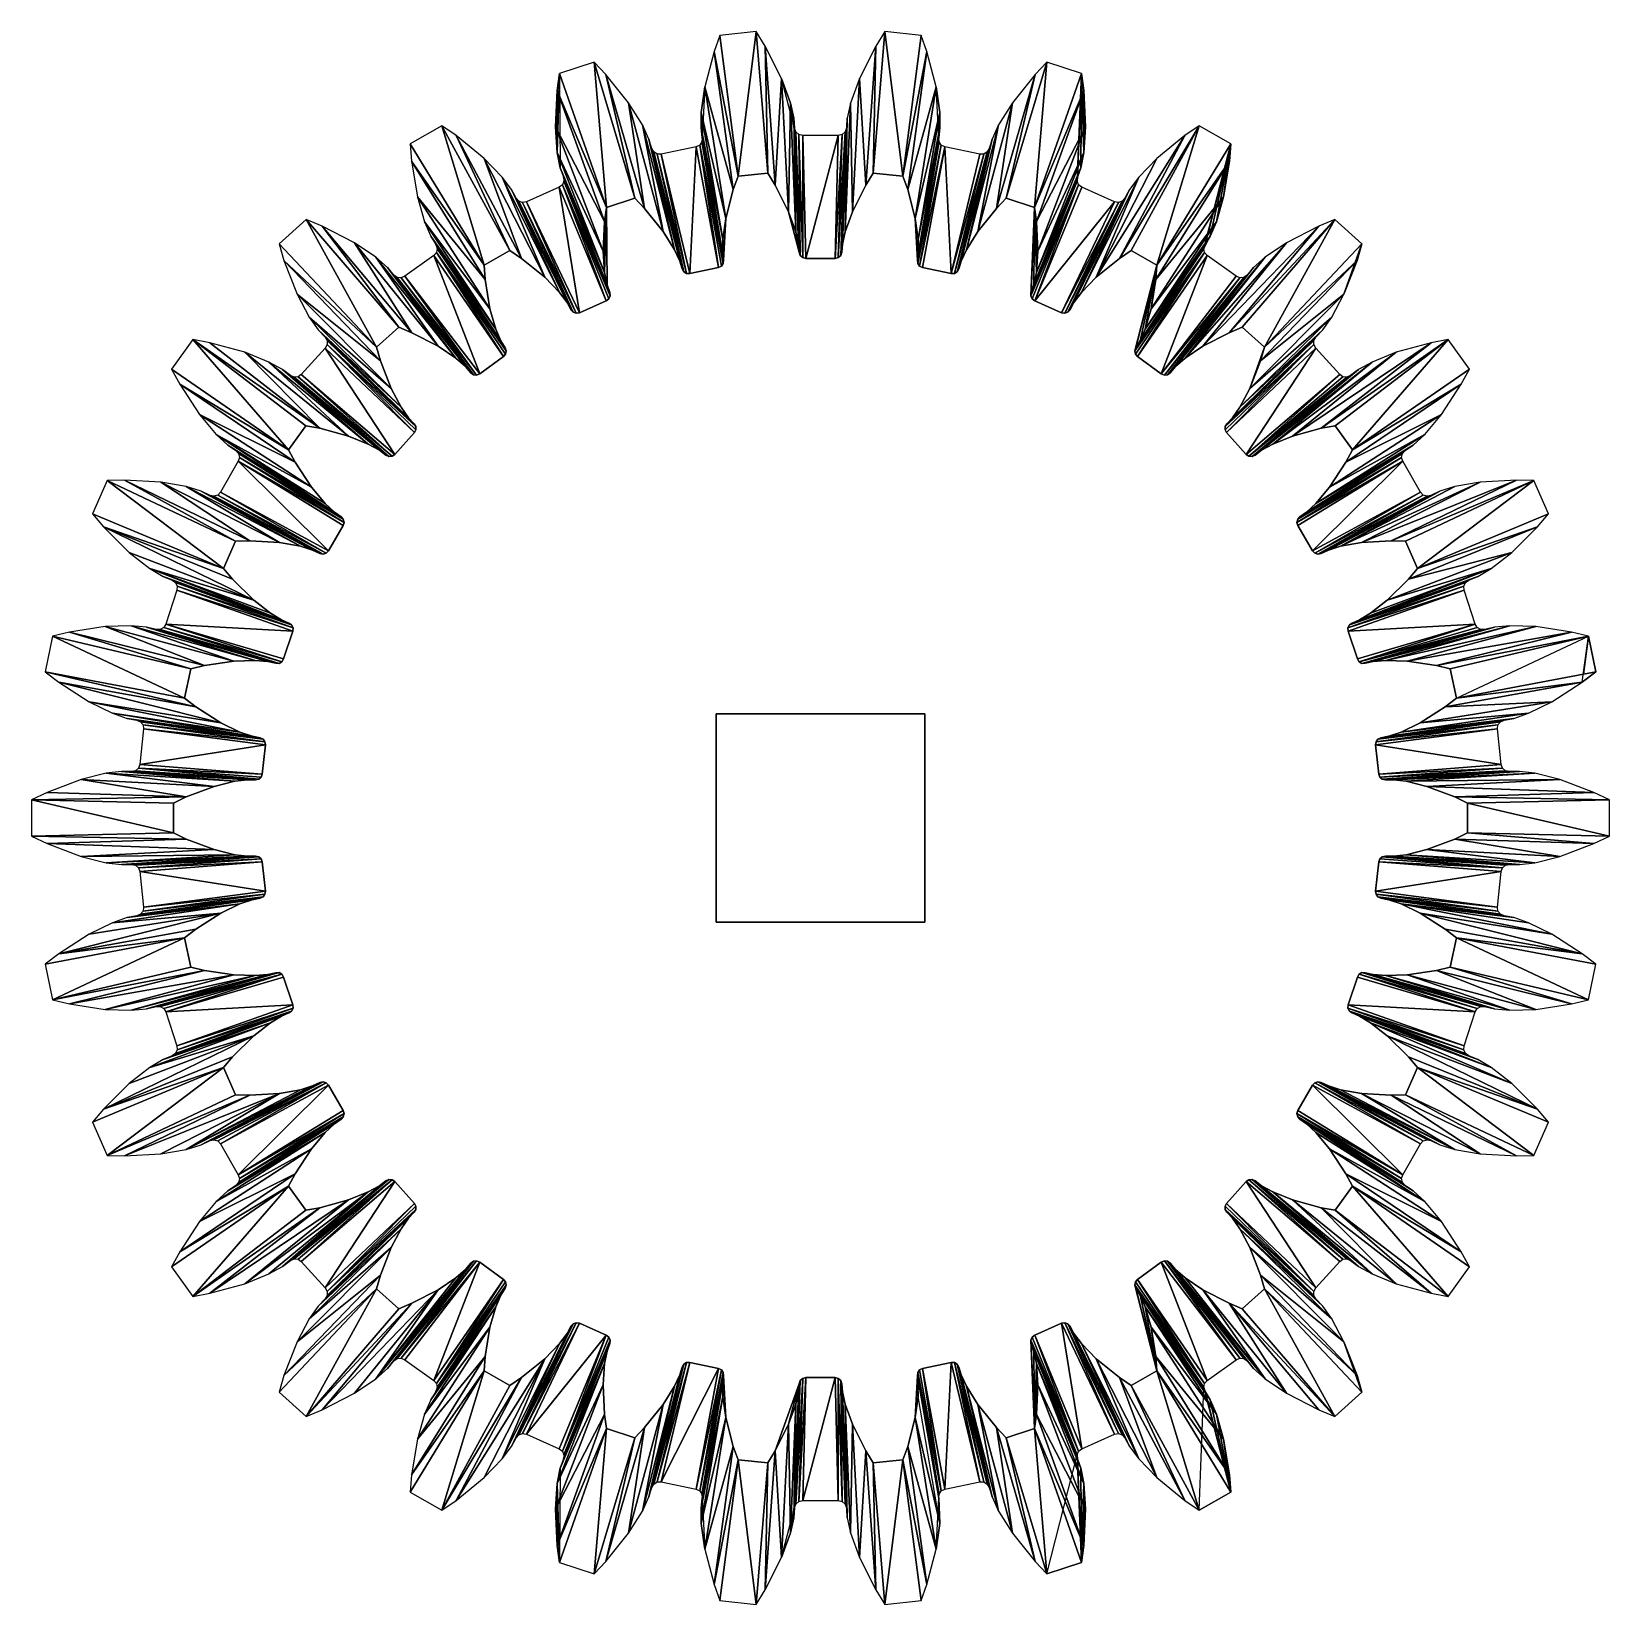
# Model space of a CAD drawing. Extents: x -23.5 to 23.5, y -23.4 to 23.4.
import ezdxf

# ---------------------------------------------------------------- set-up
doc = ezdxf.new("R2010")
doc.units = 0
doc.header["$MEASUREMENT"] = 0
doc.layers.add('ConstLine', color=6, linetype='Continuous')
doc.layers.add('Object', color=2, linetype='Continuous')

msp = doc.modelspace()

# ---------------------------------------------------------------- linework, layer by layer
at = {"layer": 'ConstLine'}
for points in [[(-3.162, 22.792), (-2.452, 19.086, 4), (-2.99, 23.275)], [(-2.452, 19.086, 4), (-1.915, 23.388), (-2.99, 23.275)], [(-1.915, 23.388), (-2.452, 19.086, 4), (-1.57, 19.179, 4)], [(-1.57, 19.179, 4), (-1.646, 22.951), (-1.915, 23.388)], [(1.646, 22.951), (1.57, 19.179, 4), (1.915, 23.388)], [(2.452, 19.086, 4), (1.915, 23.388), (1.57, 19.179, 4)], [(1.915, 23.388), (2.452, 19.086, 4), (2.99, 23.275)], [(2.452, 19.086, 4), (3.162, 22.792), (2.99, 23.275)], [(-3.438, 21.748), (-2.593, 18.689, 4), (-3.162, 22.792)], [(-2.452, 19.086, 4), (-3.162, 22.792), (-2.593, 18.689, 4)], [(-1.35, 18.82, 4), (-1.159, 21.988), (-1.646, 22.951)], [(-1.646, 22.951), (-1.57, 19.179, 4), (-1.35, 18.82, 4)], [(1.159, 21.988), (1.35, 18.82, 4), (1.646, 22.951)], [(1.57, 19.179, 4), (1.646, 22.951), (1.35, 18.82, 4)], [(3.162, 22.792), (2.452, 19.086, 4), (2.593, 18.689, 4)], [(2.593, 18.689, 4), (3.438, 21.748), (3.162, 22.792)], [(-7.831, 21.636), (-6.366, 18.159, 4), (-7.764, 22.145)], [(-7.829, 19.789), (-7.831, 21.636), (-7.764, 22.145)], [(-7.829, 19.789), (-7.764, 22.145), (-7.741, 19.335)], [(-6.366, 18.159, 4), (-6.735, 22.479), (-7.764, 22.145)], [(-6.735, 22.479), (-6.366, 18.159, 4), (-5.523, 18.433, 4)], [(-5.523, 18.433, 4), (-6.382, 22.107), (-6.735, 22.479)], [(-5.233, 18.128, 4), (-5.705, 21.266), (-6.382, 22.107)], [(-6.382, 22.107), (-5.523, 18.433, 4), (-5.233, 18.128, 4)], [(5.523, 18.433, 4), (6.382, 22.107), (5.233, 18.128, 4)], [(5.705, 21.266), (5.233, 18.128, 4), (6.382, 22.107)], [(6.382, 22.107), (5.523, 18.433, 4), (6.735, 22.479)], [(6.366, 18.159, 4), (6.735, 22.479), (5.523, 18.433, 4)], [(6.735, 22.479), (6.366, 18.159, 4), (7.764, 22.145)], [(6.366, 18.159, 4), (7.831, 21.636), (7.764, 22.145)], [(7.629, 18.939), (7.764, 22.145), (7.643, 19.058)], [(7.643, 19.058), (7.764, 22.145), (7.741, 19.335)], [(7.741, 19.335), (7.764, 22.145), (7.829, 19.789)], [(7.829, 19.789), (7.764, 22.145), (7.831, 21.636)], [(-7.884, 20.558), (-6.422, 17.742, 4), (-7.831, 21.636)], [(-7.831, 21.636), (-7.829, 19.789), (-7.884, 20.558)], [(-6.366, 18.159, 4), (-7.831, 21.636), (-6.422, 17.742, 4)], [(-3.544, 20.984), (-2.819, 17.833, 4), (-3.438, 21.748)], [(-3.514, 20.23), (-3.544, 20.984), (-3.438, 21.748)], [(-2.593, 18.689, 4), (-3.438, 21.748), (-2.819, 17.833, 4)], [(-1.159, 21.988), (-1.35, 18.82, 4), (-0.95, 18.03, 4)], [(-0.95, 18.03, 4), (-0.897, 21.263), (-1.159, 21.988)], [(-0.769, 20.519), (-1.159, 21.988), (-0.897, 21.263)], [(0.897, 21.263), (0.95, 18.03, 4), (1.159, 21.988)], [(1.35, 18.82, 4), (1.159, 21.988), (0.95, 18.03, 4)], [(3.438, 21.748), (2.593, 18.689, 4), (2.819, 17.833, 4)], [(2.819, 17.833, 4), (3.544, 20.984), (3.438, 21.748)], [(3.514, 20.23), (3.438, 21.748), (3.544, 20.984)], [(7.831, 21.636), (6.366, 18.159, 4), (6.422, 17.742, 4)], [(6.422, 17.742, 4), (7.884, 20.558), (7.831, 21.636)], [(7.829, 19.789), (7.831, 21.636), (7.884, 20.558)], [(-5.705, 21.266), (-5.233, 18.128, 4), (-4.678, 17.438, 4)], [(-4.678, 17.438, 4), (-5.298, 20.611), (-5.705, 21.266)], [(-0.897, 21.263), (-0.95, 18.03, 4), (-0.735, 17.435, 4)], [(-0.735, 17.435, 4), (-0.792, 20.812), (-0.897, 21.263)], [(-0.769, 20.519), (-0.897, 21.263), (-0.792, 20.812)], [(0.95, 18.03, 4), (0.897, 21.263), (0.735, 17.435, 4)], [(0.792, 20.812), (0.735, 17.435, 4), (0.897, 21.263)], [(5.233, 18.128, 4), (5.705, 21.266), (4.678, 17.438, 4)], [(5.298, 20.611), (4.678, 17.438, 4), (5.705, 21.266)], [(-3.552, 20.522), (-2.906, 17.207, 4), (-3.544, 20.984)], [(-3.544, 20.984), (-3.514, 20.23), (-3.552, 20.522)], [(-2.819, 17.833, 4), (-3.544, 20.984), (-2.906, 17.207, 4)], [(-0.65, 17.066, 4), (-0.769, 20.519), (-0.792, 20.812)], [(-0.792, 20.812), (-0.735, 17.435, 4), (-0.65, 17.066, 4)], [(0.769, 20.519), (0.65, 17.066, 4), (0.792, 20.812)], [(0.735, 17.435, 4), (0.792, 20.812), (0.65, 17.066, 4)], [(3.544, 20.984), (2.819, 17.833, 4), (2.906, 17.207, 4)], [(2.906, 17.207, 4), (3.552, 20.522), (3.544, 20.984)], [(3.514, 20.23), (3.544, 20.984), (3.552, 20.522)], [(-10.003, 16.439, 4), (-11.262, 20.588), (-12.198, 20.047)], [(-9.235, 16.882, 4), (-10.838, 20.297), (-11.262, 20.588)], [(-11.262, 20.588), (-10.003, 16.439, 4), (-9.235, 16.882, 4)], [(-10.838, 20.297), (-9.235, 16.882, 4), (-8.888, 16.644, 4)], [(-8.888, 16.644, 4), (-10.002, 19.615), (-10.838, 20.297)], [(-6.422, 17.742, 4), (-7.884, 20.558), (-6.465, 16.858, 4)], [(-7.829, 19.789), (-6.465, 16.858, 4), (-7.884, 20.558)], [(-5.298, 20.611), (-4.678, 17.438, 4), (-4.344, 16.901, 4)], [(-4.344, 16.901, 4), (-5.102, 20.192), (-5.298, 20.611)], [(-5.102, 20.192), (-4.344, 16.901, 4), (-4.184, 16.558, 4)], [(-4.184, 16.558, 4), (-5.018, 19.911), (-5.102, 20.192)], [(-3.514, 20.23), (-2.913, 16.828, 4), (-3.552, 20.522)], [(-2.906, 17.207, 4), (-3.552, 20.522), (-2.913, 16.828, 4)], [(-3.525, 20.112), (-2.881, 16.589, 4), (-3.514, 20.23)], [(-2.913, 16.828, 4), (-3.514, 20.23), (-2.881, 16.589, 4)], [(-0.631, 16.826, 4), (-0.734, 20.405), (-0.769, 20.519)], [(-0.769, 20.519), (-0.65, 17.066, 4), (-0.631, 16.826, 4)], [(-0.734, 20.405), (-0.631, 16.826, 4), (-0.602, 16.732, 4)], [(-0.602, 16.732, 4), (-0.646, 20.324), (-0.734, 20.405)], [(-0.53, 16.666, 4), (-0.53, 20.297), (-0.646, 20.324)], [(-0.646, 20.324), (-0.602, 16.732, 4), (-0.53, 16.666, 4)], [(-0.435, 16.644, 4), (0.53, 20.297), (-0.53, 20.297)], [(-0.53, 20.297), (-0.53, 16.666, 4), (-0.435, 16.644, 4)], [(0.53, 20.297), (-0.435, 16.644, 4), (0.435, 16.644, 4)], [(0.646, 20.324), (0.435, 16.644, 4), (0.53, 16.666, 4)], [(0.435, 16.644, 4), (0.646, 20.324), (0.53, 20.297)], [(0.734, 20.405), (0.53, 16.666, 4), (0.602, 16.732, 4)], [(0.53, 16.666, 4), (0.734, 20.405), (0.646, 20.324)], [(0.631, 16.826, 4), (0.734, 20.405), (0.602, 16.732, 4)], [(0.65, 17.066, 4), (0.769, 20.519), (0.631, 16.826, 4)], [(0.734, 20.405), (0.631, 16.826, 4), (0.769, 20.519)], [(2.881, 16.589, 4), (3.525, 20.112), (3.514, 20.23)], [(3.514, 20.23), (2.913, 16.828, 4), (2.881, 16.589, 4)], [(3.552, 20.522), (2.906, 17.207, 4), (2.913, 16.828, 4)], [(2.913, 16.828, 4), (3.514, 20.23), (3.552, 20.522)], [(4.344, 16.901, 4), (5.102, 20.192), (4.184, 16.558, 4)], [(5.018, 19.911), (4.184, 16.558, 4), (5.102, 20.192)], [(4.678, 17.438, 4), (5.298, 20.611), (4.344, 16.901, 4)], [(5.102, 20.192), (4.344, 16.901, 4), (5.298, 20.611)], [(7.884, 20.558), (6.422, 17.742, 4), (6.465, 16.858, 4)], [(6.465, 16.858, 4), (7.829, 19.789), (7.884, 20.558)], [(10.838, 20.297), (8.202, 16.085, 4), (8.888, 16.644, 4)], [(8.202, 16.085, 4), (10.838, 20.297), (10.002, 19.615)], [(11.262, 20.588), (8.888, 16.644, 4), (9.235, 16.882, 4)], [(8.888, 16.644, 4), (11.262, 20.588), (10.838, 20.297)], [(10.003, 16.439, 4), (11.262, 20.588), (9.235, 16.882, 4)], [(11.262, 20.588), (10.003, 16.439, 4), (12.198, 20.047)], [(-12.159, 19.535), (-10.003, 16.439, 4), (-12.198, 20.047)], [(-7.741, 19.335), (-6.42, 16.227, 4), (-7.829, 19.789)], [(-6.465, 16.858, 4), (-7.829, 19.789), (-6.42, 16.227, 4)], [(-4.115, 16.327, 4), (-4.96, 19.807), (-5.018, 19.911)], [(-5.018, 19.911), (-4.184, 16.558, 4), (-4.115, 16.327, 4)], [(-4.96, 19.807), (-4.115, 16.327, 4), (-4.067, 16.241, 4)], [(-4.067, 16.241, 4), (-4.858, 19.745), (-4.96, 19.807)], [(-4.858, 19.745), (-4.067, 16.241, 4), (-3.983, 16.191, 4)], [(-3.983, 16.191, 4), (-4.739, 19.744), (-4.858, 19.745)], [(-3.886, 16.19, 4), (-3.701, 19.964), (-4.739, 19.744)], [(-4.739, 19.744), (-3.983, 16.191, 4), (-3.886, 16.19, 4)], [(-3.701, 19.964), (-3.886, 16.19, 4), (-3.035, 16.371, 4)], [(-3.035, 16.371, 4), (-3.593, 20.014), (-3.701, 19.964)], [(-3.593, 20.014), (-2.89, 16.492, 4), (-3.525, 20.112)], [(-2.89, 16.492, 4), (-3.593, 20.014), (-2.947, 16.412, 4)], [(-3.593, 20.014), (-3.035, 16.371, 4), (-2.947, 16.412, 4)], [(-2.881, 16.589, 4), (-3.525, 20.112), (-2.89, 16.492, 4)], [(3.525, 20.112), (2.881, 16.589, 4), (2.89, 16.492, 4)], [(2.89, 16.492, 4), (3.593, 20.014), (3.525, 20.112)], [(3.593, 20.014), (2.89, 16.492, 4), (2.947, 16.412, 4)], [(2.947, 16.412, 4), (3.701, 19.964), (3.593, 20.014)], [(3.701, 19.964), (2.947, 16.412, 4), (3.035, 16.371, 4)], [(3.886, 16.19, 4), (3.701, 19.964), (3.035, 16.371, 4)], [(3.701, 19.964), (3.886, 16.19, 4), (4.739, 19.744)], [(4.858, 19.745), (3.886, 16.19, 4), (3.983, 16.191, 4)], [(3.886, 16.19, 4), (4.858, 19.745), (4.739, 19.744)], [(4.96, 19.807), (3.983, 16.191, 4), (4.067, 16.241, 4)], [(3.983, 16.191, 4), (4.96, 19.807), (4.858, 19.745)], [(4.115, 16.327, 4), (4.96, 19.807), (4.067, 16.241, 4)], [(4.96, 19.807), (4.115, 16.327, 4), (5.018, 19.911)], [(4.184, 16.558, 4), (5.018, 19.911), (4.115, 16.327, 4)], [(6.42, 16.227, 4), (7.741, 19.335), (7.829, 19.789)], [(7.829, 19.789), (6.465, 16.858, 4), (6.42, 16.227, 4)], [(10.003, 16.439, 4), (12.159, 19.535), (12.198, 20.047)], [(11.4, 16.939), (12.198, 20.047), (11.439, 17.052)], [(11.439, 17.052), (12.198, 20.047), (11.592, 17.303)], [(11.592, 17.303), (12.198, 20.047), (11.772, 17.729)], [(11.772, 17.729), (12.198, 20.047), (11.986, 18.47)], [(11.986, 18.47), (12.198, 20.047), (12.159, 19.535)], [(-11.986, 18.47), (-9.97, 16.019, 4), (-12.159, 19.535)], [(-10.003, 16.439, 4), (-12.159, 19.535), (-9.97, 16.019, 4)], [(-10.002, 19.615), (-8.888, 16.644, 4), (-8.202, 16.085, 4)], [(-8.202, 16.085, 4), (-9.467, 19.06), (-10.002, 19.615)], [(-7.643, 19.058), (-6.348, 15.855, 4), (-7.741, 19.335)], [(-6.42, 16.227, 4), (-7.741, 19.335), (-6.348, 15.855, 4)], [(7.741, 19.335), (6.42, 16.227, 4), (6.348, 15.855, 4)], [(6.348, 15.855, 4), (7.643, 19.058), (7.741, 19.335)], [(9.467, 19.06), (8.202, 16.085, 4), (10.002, 19.615)], [(9.97, 16.019, 4), (11.986, 18.47), (12.159, 19.535)], [(12.159, 19.535), (10.003, 16.439, 4), (9.97, 16.019, 4)], [(-7.763, 15.629, 4), (-9.189, 18.69), (-9.467, 19.06)], [(-9.467, 19.06), (-8.202, 16.085, 4), (-7.763, 15.629, 4)], [(-6.373, 15.382, 4), (-7.676, 18.83), (-7.771, 18.758)], [(-7.676, 18.83), (-6.256, 15.53, 4), (-7.629, 18.939)], [(-7.676, 18.83), (-6.373, 15.382, 4), (-6.294, 15.44, 4)], [(-6.256, 15.53, 4), (-7.676, 18.83), (-6.294, 15.44, 4)], [(-7.629, 18.939), (-6.268, 15.627, 4), (-7.643, 19.058)], [(-6.348, 15.855, 4), (-7.643, 19.058), (-6.268, 15.627, 4)], [(-6.268, 15.627, 4), (-7.629, 18.939), (-6.256, 15.53, 4)], [(6.256, 15.53, 4), (7.676, 18.83), (7.629, 18.939)], [(7.629, 18.939), (6.268, 15.627, 4), (6.256, 15.53, 4)], [(7.676, 18.83), (6.256, 15.53, 4), (6.294, 15.44, 4)], [(6.268, 15.627, 4), (7.629, 18.939), (7.643, 19.058)], [(7.643, 19.058), (6.348, 15.855, 4), (6.268, 15.627, 4)], [(6.373, 15.382, 4), (7.676, 18.83), (6.294, 15.44, 4)], [(7.676, 18.83), (6.373, 15.382, 4), (7.771, 18.758)], [(8.202, 16.085, 4), (9.467, 19.06), (7.763, 15.629, 4)], [(9.189, 18.69), (7.763, 15.629, 4), (9.467, 19.06)], [(-11.772, 17.729), (-9.829, 15.145, 4), (-11.986, 18.47)], [(-9.97, 16.019, 4), (-11.986, 18.47), (-9.829, 15.145, 4)], [(-7.535, 15.326, 4), (-9.048, 18.432), (-9.189, 18.69)], [(-9.189, 18.69), (-7.763, 15.629, 4), (-7.535, 15.326, 4)], [(-7.42, 15.114, 4), (-8.97, 18.342), (-9.048, 18.432)], [(-9.048, 18.432), (-7.535, 15.326, 4), (-7.42, 15.114, 4)], [(-8.97, 18.342), (-7.42, 15.114, 4), (-7.355, 15.041, 4)], [(-7.355, 15.041, 4), (-8.857, 18.304), (-8.97, 18.342)], [(-7.263, 15.009, 4), (-8.74, 18.327), (-8.857, 18.304)], [(-8.857, 18.304), (-7.355, 15.041, 4), (-7.263, 15.009, 4)], [(-7.167, 15.028, 4), (-7.771, 18.758), (-8.74, 18.327)], [(-8.74, 18.327), (-7.263, 15.009, 4), (-7.167, 15.028, 4)], [(-7.771, 18.758), (-7.167, 15.028, 4), (-6.373, 15.382, 4)], [(6.373, 15.382, 4), (8.74, 18.327), (7.771, 18.758)], [(8.74, 18.327), (6.373, 15.382, 4), (7.167, 15.028, 4)], [(7.167, 15.028, 4), (8.857, 18.304), (8.74, 18.327)], [(8.857, 18.304), (7.167, 15.028, 4), (7.263, 15.009, 4)], [(8.97, 18.342), (7.263, 15.009, 4), (7.355, 15.041, 4)], [(7.263, 15.009, 4), (8.97, 18.342), (8.857, 18.304)], [(7.42, 15.114, 4), (8.97, 18.342), (7.355, 15.041, 4)], [(8.97, 18.342), (7.42, 15.114, 4), (9.048, 18.432)], [(7.535, 15.326, 4), (9.048, 18.432), (7.42, 15.114, 4)], [(9.048, 18.432), (7.535, 15.326, 4), (9.189, 18.69)], [(7.763, 15.629, 4), (9.189, 18.69), (7.535, 15.326, 4)], [(9.829, 15.145, 4), (11.772, 17.729), (11.986, 18.47)], [(11.986, 18.47), (9.97, 16.019, 4), (9.829, 15.145, 4)], [(-6.422, 17.742, 4), (-6.42, 16.227, 4), (-6.366, 18.159, 4)], [(-6.366, 18.159, 4), (-6.42, 16.227, 4), (-6.348, 15.855, 4)], [(-2.906, 17.207, 4), (-2.881, 16.589, 4), (-2.819, 17.833, 4)], [(-0.95, 18.03, 4), (-0.631, 16.826, 4), (-0.735, 17.435, 4)], [(2.881, 16.589, 4), (2.906, 17.207, 4), (2.819, 17.833, 4)], [(6.366, 18.159, 4), (6.256, 15.53, 4), (6.268, 15.627, 4)], [(6.366, 18.159, 4), (6.268, 15.627, 4), (6.348, 15.855, 4)], [(6.366, 18.159, 4), (6.348, 15.855, 4), (6.42, 16.227, 4)], [(6.366, 18.159, 4), (6.42, 16.227, 4), (6.422, 17.742, 4)], [(-13.202, 14, 4), (-15.296, 17.796), (-16.1, 17.073)], [(-12.543, 14.593, 4), (-14.822, 17.6), (-15.296, 17.796)], [(-15.296, 17.796), (-13.202, 14, 4), (-12.543, 14.593, 4)], [(-14.822, 17.6), (-12.543, 14.593, 4), (-12.154, 14.432, 4)], [(-12.154, 14.432, 4), (-13.862, 17.107), (-14.822, 17.6)], [(-11.592, 17.303), (-9.653, 14.538, 4), (-11.772, 17.729)], [(-9.829, 15.145, 4), (-11.772, 17.729), (-9.653, 14.538, 4)], [(-6.42, 16.227, 4), (-6.422, 17.742, 4), (-6.465, 16.858, 4)], [(-0.735, 17.435, 4), (-0.631, 16.826, 4), (-0.65, 17.066, 4)], [(6.422, 17.742, 4), (6.42, 16.227, 4), (6.465, 16.858, 4)], [(9.653, 14.538, 4), (11.592, 17.303), (11.772, 17.729)], [(11.772, 17.729), (9.829, 15.145, 4), (9.653, 14.538, 4)], [(14.822, 17.6), (11.366, 14.028, 4), (12.154, 14.432, 4)], [(11.366, 14.028, 4), (14.822, 17.6), (13.862, 17.107)], [(15.296, 17.796), (12.154, 14.432, 4), (12.543, 14.593, 4)], [(12.154, 14.432, 4), (15.296, 17.796), (14.822, 17.6)], [(13.202, 14, 4), (15.296, 17.796), (12.543, 14.593, 4)], [(15.296, 17.796), (13.202, 14, 4), (16.1, 17.073)], [(-15.955, 16.58), (-13.202, 14, 4), (-16.1, 17.073)], [(-13.862, 17.107), (-12.154, 14.432, 4), (-11.366, 14.028, 4)], [(-11.366, 14.028, 4), (-13.223, 16.675), (-13.862, 17.107)], [(-11.439, 17.052), (-9.505, 14.188, 4), (-11.592, 17.303)], [(-9.653, 14.538, 4), (-11.592, 17.303), (-9.505, 14.188, 4)], [(-9.505, 14.188, 4), (-11.439, 17.052), (-9.38, 13.983, 4)], [(-11.4, 16.939), (-9.38, 13.983, 4), (-11.439, 17.052)], [(-11.423, 16.822), (-9.348, 13.89, 4), (-11.4, 16.939)], [(-9.38, 13.983, 4), (-11.4, 16.939), (-9.348, 13.89, 4)], [(-2.881, 16.589, 4), (-2.906, 17.207, 4), (-2.913, 16.828, 4)], [(2.906, 17.207, 4), (2.881, 16.589, 4), (2.913, 16.828, 4)], [(11.4, 16.939), (9.38, 13.983, 4), (9.348, 13.89, 4)], [(9.348, 13.89, 4), (11.423, 16.822), (11.4, 16.939)], [(11.439, 17.052), (9.505, 14.188, 4), (9.38, 13.983, 4)], [(9.38, 13.983, 4), (11.4, 16.939), (11.439, 17.052)], [(9.505, 14.188, 4), (11.439, 17.052), (11.592, 17.303)], [(11.592, 17.303), (9.653, 14.538, 4), (9.505, 14.188, 4)], [(13.862, 17.107), (10.843, 13.673, 4), (11.366, 14.028, 4)], [(10.843, 13.673, 4), (13.862, 17.107), (13.223, 16.675)], [(13.202, 14, 4), (15.955, 16.58), (16.1, 17.073)], [(15.564, 15.574), (16.1, 17.073), (15.955, 16.58)], [(-15.564, 15.574), (-13.083, 13.596, 4), (-15.955, 16.58)], [(-13.202, 14, 4), (-15.955, 16.58), (-13.083, 13.596, 4)], [(-10.843, 13.673, 4), (-12.874, 16.371), (-13.223, 16.675)], [(-13.223, 16.675), (-11.366, 14.028, 4), (-10.843, 13.673, 4)], [(-10.135, 13.21, 4), (-11.502, 16.733), (-12.359, 16.109)], [(-9.431, 13.721, 4), (-11.423, 16.822), (-11.502, 16.733)], [(-11.502, 16.733), (-10.135, 13.21, 4), (-9.431, 13.721, 4)], [(-9.348, 13.89, 4), (-11.423, 16.822), (-9.367, 13.794, 4)], [(-11.423, 16.822), (-9.431, 13.721, 4), (-9.367, 13.794, 4)], [(11.423, 16.822), (9.348, 13.89, 4), (9.367, 13.794, 4)], [(10.003, 16.439, 4), (9.348, 13.89, 4), (9.38, 13.983, 4)], [(9.431, 13.721, 4), (11.423, 16.822), (9.367, 13.794, 4)], [(10.003, 16.439, 4), (9.38, 13.983, 4), (9.505, 14.188, 4)], [(11.423, 16.822), (9.431, 13.721, 4), (11.502, 16.733)], [(10.135, 13.21, 4), (11.502, 16.733), (9.431, 13.721, 4)], [(10.003, 16.439, 4), (9.505, 14.188, 4), (9.653, 14.538, 4)], [(10.003, 16.439, 4), (9.653, 14.538, 4), (9.829, 15.145, 4)], [(10.003, 16.439, 4), (9.829, 15.145, 4), (9.97, 16.019, 4)], [(11.502, 16.733), (10.135, 13.21, 4), (12.359, 16.109)], [(13.223, 16.675), (10.557, 13.425, 4), (10.843, 13.673, 4)], [(10.557, 13.425, 4), (13.223, 16.675), (12.874, 16.371)], [(15.955, 16.58), (13.202, 14, 4), (13.083, 13.596, 4)], [(13.083, 13.596, 4), (15.564, 15.574), (15.955, 16.58)], [(-12.874, 16.371), (-10.843, 13.673, 4), (-10.557, 13.425, 4)], [(-10.557, 13.425, 4), (-12.683, 16.148), (-12.874, 16.371)], [(-10.4, 13.242, 4), (-12.587, 16.077), (-12.683, 16.148)], [(-12.683, 16.148), (-10.557, 13.425, 4), (-10.4, 13.242, 4)], [(-10.322, 13.183, 4), (-12.469, 16.062), (-12.587, 16.077)], [(-12.587, 16.077), (-10.4, 13.242, 4), (-10.322, 13.183, 4)], [(-10.225, 13.171, 4), (-12.359, 16.109), (-12.469, 16.062)], [(-12.469, 16.062), (-10.322, 13.183, 4), (-10.225, 13.171, 4)], [(-12.359, 16.109), (-10.225, 13.171, 4), (-10.135, 13.21, 4)], [(10.135, 13.21, 4), (12.469, 16.062), (12.359, 16.109)], [(12.469, 16.062), (10.135, 13.21, 4), (10.225, 13.171, 4)], [(12.587, 16.077), (10.225, 13.171, 4), (10.322, 13.183, 4)], [(10.225, 13.171, 4), (12.587, 16.077), (12.469, 16.062)], [(12.683, 16.148), (10.322, 13.183, 4), (10.4, 13.242, 4)], [(10.322, 13.183, 4), (12.683, 16.148), (12.587, 16.077)], [(10.557, 13.425, 4), (12.683, 16.148), (10.4, 13.242, 4)], [(12.683, 16.148), (10.557, 13.425, 4), (12.874, 16.371)], [(-15.201, 14.894), (-12.763, 12.771, 4), (-15.564, 15.574)], [(-13.083, 13.596, 4), (-15.564, 15.574), (-12.763, 12.771, 4)], [(12.763, 12.771, 4), (15.201, 14.894), (15.564, 15.574)], [(15.564, 15.574), (13.083, 13.596, 4), (12.763, 12.771, 4)], [(-12.763, 12.771, 4), (-15.201, 14.894), (-12.465, 12.213, 4)], [(-14.936, 14.515), (-12.465, 12.213, 4), (-15.201, 14.894)], [(12.465, 12.213, 4), (14.936, 14.515), (15.201, 14.894)], [(15.201, 14.894), (12.763, 12.771, 4), (12.465, 12.213, 4)], [(-15.824, 10.949, 4), (-18.662, 14.227), (-19.298, 13.352)], [(-18.662, 14.227), (-15.824, 10.949, 4), (-15.303, 11.666, 4)], [(-14.889, 11.59, 4), (-18.662, 14.227), (-15.303, 11.666, 4)], [(-18.662, 14.227), (-14.889, 11.59, 4), (-18.157, 14.134)], [(-14.889, 11.59, 4), (-17.115, 13.851), (-18.157, 14.134)], [(-14.734, 14.301), (-12.248, 11.902, 4), (-14.936, 14.515)], [(-12.465, 12.213, 4), (-14.936, 14.515), (-12.248, 11.902, 4)], [(-14.673, 14.199), (-12.082, 11.727, 4), (-14.734, 14.301)], [(-12.248, 11.902, 4), (-14.734, 14.301), (-12.082, 11.727, 4)], [(-12.078, 11.46, 4), (-14.671, 14.08), (-14.729, 13.976)], [(-12.082, 11.727, 4), (-14.673, 14.199), (-12.032, 11.643, 4)], [(-14.671, 14.08), (-12.032, 11.643, 4), (-14.673, 14.199)], [(-12.032, 11.643, 4), (-14.671, 14.08), (-12.03, 11.545, 4)], [(-14.671, 14.08), (-12.078, 11.46, 4), (-12.03, 11.545, 4)], [(14.671, 14.08), (12.032, 11.643, 4), (12.03, 11.545, 4)], [(12.078, 11.46, 4), (14.671, 14.08), (12.03, 11.545, 4)], [(14.673, 14.199), (12.082, 11.727, 4), (12.032, 11.643, 4)], [(12.032, 11.643, 4), (14.671, 14.08), (14.673, 14.199)], [(14.671, 14.08), (12.078, 11.46, 4), (14.729, 13.976)], [(14.734, 14.301), (12.248, 11.902, 4), (12.082, 11.727, 4)], [(12.082, 11.727, 4), (14.673, 14.199), (14.734, 14.301)], [(14.936, 14.515), (12.465, 12.213, 4), (12.248, 11.902, 4)], [(12.248, 11.902, 4), (14.734, 14.301), (14.936, 14.515)], [(18.157, 14.134), (14.035, 11.358, 4), (14.889, 11.59, 4)], [(14.035, 11.358, 4), (18.157, 14.134), (17.115, 13.851)], [(18.662, 14.227), (14.889, 11.59, 4), (15.303, 11.666, 4)], [(14.889, 11.59, 4), (18.662, 14.227), (18.157, 14.134)], [(15.824, 10.949, 4), (18.662, 14.227), (15.303, 11.666, 4)], [(18.662, 14.227), (15.824, 10.949, 4), (19.298, 13.352)], [(-14.035, 11.358, 4), (-16.401, 13.561), (-17.115, 13.851)], [(-17.115, 13.851), (-14.889, 11.59, 4), (-14.035, 11.358, 4)], [(-12.66, 10.814, 4), (-14.729, 13.976), (-15.439, 13.188)], [(-14.729, 13.976), (-12.66, 10.814, 4), (-12.078, 11.46, 4)], [(12.66, 10.814, 4), (14.729, 13.976), (12.078, 11.46, 4)], [(14.729, 13.976), (12.66, 10.814, 4), (15.439, 13.188)], [(13.202, 14, 4), (12.763, 12.771, 4), (13.083, 13.596, 4)], [(17.115, 13.851), (13.449, 11.12, 4), (14.035, 11.358, 4)], [(13.449, 11.12, 4), (17.115, 13.851), (16.401, 13.561)], [(-19.053, 12.901), (-15.824, 10.949, 4), (-19.298, 13.352)], [(-16.401, 13.561), (-14.035, 11.358, 4), (-13.449, 11.12, 4)], [(-13.449, 11.12, 4), (-15.996, 13.337), (-16.401, 13.561)], [(-13.117, 10.936, 4), (-15.763, 13.158), (-15.996, 13.337)], [(-15.996, 13.337), (-13.449, 11.12, 4), (-13.117, 10.936, 4)], [(-12.926, 10.79, 4), (-15.655, 13.108), (-15.763, 13.158)], [(-15.763, 13.158), (-13.117, 10.936, 4), (-12.926, 10.79, 4)], [(-12.74, 10.758, 4), (-15.439, 13.188), (-15.536, 13.119)], [(-15.439, 13.188), (-12.74, 10.758, 4), (-12.66, 10.814, 4)], [(12.74, 10.758, 4), (15.439, 13.188), (12.66, 10.814, 4)], [(15.439, 13.188), (12.74, 10.758, 4), (15.536, 13.119)], [(15.763, 13.158), (12.837, 10.749, 4), (12.926, 10.79, 4)], [(12.837, 10.749, 4), (15.763, 13.158), (15.655, 13.108)], [(13.117, 10.936, 4), (15.763, 13.158), (12.926, 10.79, 4)], [(16.401, 13.561), (13.117, 10.936, 4), (13.449, 11.12, 4)], [(13.117, 10.936, 4), (16.401, 13.561), (15.996, 13.337)], [(15.763, 13.158), (13.117, 10.936, 4), (15.996, 13.337)], [(15.824, 10.949, 4), (19.053, 12.901), (19.298, 13.352)], [(-18.462, 11.997), (-15.624, 10.579, 4), (-19.053, 12.901)], [(-15.824, 10.949, 4), (-19.053, 12.901), (-15.624, 10.579, 4)], [(-12.837, 10.749, 4), (-15.536, 13.119), (-15.655, 13.108)], [(-15.655, 13.108), (-12.926, 10.79, 4), (-12.837, 10.749, 4)], [(-15.536, 13.119), (-12.837, 10.749, 4), (-12.74, 10.758, 4)], [(12.74, 10.758, 4), (15.655, 13.108), (15.536, 13.119)], [(15.655, 13.108), (12.74, 10.758, 4), (12.837, 10.749, 4)], [(15.624, 10.579, 4), (18.462, 11.997), (19.053, 12.901)], [(19.053, 12.901), (15.824, 10.949, 4), (15.624, 10.579, 4)], [(-15.624, 10.579, 4), (-18.462, 11.997), (-15.139, 9.838, 4)], [(-17.966, 11.408), (-15.139, 9.838, 4), (-18.462, 11.997)], [(18.462, 11.997), (15.624, 10.579, 4), (15.139, 9.838, 4)], [(15.139, 9.838, 4), (17.966, 11.408), (18.462, 11.997)], [(-15.139, 9.838, 4), (-17.966, 11.408), (-14.732, 9.354, 4)], [(-17.966, 11.408), (-14.454, 9.096, 4), (-14.732, 9.354, 4)], [(-14.454, 9.096, 4), (-17.966, 11.408), (-17.627, 11.092)], [(17.966, 11.408), (15.139, 9.838, 4), (14.732, 9.354, 4)], [(14.732, 9.354, 4), (17.627, 11.092), (17.966, 11.408)], [(-17.627, 11.092), (-14.256, 8.959, 4), (-14.454, 9.096, 4)], [(-14.256, 8.959, 4), (-17.627, 11.092), (-17.385, 10.925)], [(-17.304, 10.838), (-14.256, 8.959, 4), (-17.385, 10.925)], [(-14.256, 8.959, 4), (-17.304, 10.838), (-14.19, 8.887, 4)], [(-17.278, 10.722), (-14.19, 8.887, 4), (-17.304, 10.838)], [(17.304, 10.838), (14.256, 8.959, 4), (14.19, 8.887, 4)], [(14.19, 8.887, 4), (17.278, 10.722), (17.304, 10.838)], [(17.385, 10.925), (14.454, 9.096, 4), (14.256, 8.959, 4)], [(14.256, 8.959, 4), (17.304, 10.838), (17.385, 10.925)], [(17.627, 11.092), (14.732, 9.354, 4), (14.454, 9.096, 4)], [(14.454, 9.096, 4), (17.385, 10.925), (17.627, 11.092)], [(-14.631, 7.945, 4), (-17.313, 10.608), (-17.843, 9.69)], [(-17.313, 10.608), (-14.168, 8.792, 4), (-17.278, 10.722)], [(-17.313, 10.608), (-14.631, 7.945, 4), (-14.197, 8.698, 4)], [(-14.168, 8.792, 4), (-17.313, 10.608), (-14.197, 8.698, 4)], [(-14.19, 8.887, 4), (-17.278, 10.722), (-14.168, 8.792, 4)], [(14.168, 8.792, 4), (17.313, 10.608), (17.278, 10.722)], [(17.278, 10.722), (14.19, 8.887, 4), (14.168, 8.792, 4)], [(17.313, 10.608), (14.168, 8.792, 4), (14.197, 8.698, 4)], [(14.631, 7.945, 4), (17.313, 10.608), (14.197, 8.698, 4)], [(17.313, 10.608), (14.631, 7.945, 4), (17.843, 9.69)], [(-17.755, 7.42, 4), (-21.212, 10.036), (-21.652, 9.048)], [(-17.394, 8.23, 4), (-20.699, 10.05), (-21.212, 10.036)], [(-21.212, 10.036), (-17.755, 7.42, 4), (-17.394, 8.23, 4)], [(-16.973, 8.241, 4), (-19.621, 9.99), (-20.699, 10.05)], [(-20.699, 10.05), (-17.394, 8.23, 4), (-16.973, 8.241, 4)], [(-19.621, 9.99), (-16.973, 8.241, 4), (-16.089, 8.192, 4)], [(-16.089, 8.192, 4), (-18.862, 9.855), (-19.621, 9.99)], [(-18.862, 9.855), (-16.089, 8.192, 4), (-15.467, 8.081, 4)], [(-15.467, 8.081, 4), (-18.42, 9.72), (-18.862, 9.855)], [(19.621, 9.99), (15.467, 8.081, 4), (16.089, 8.192, 4)], [(15.467, 8.081, 4), (19.621, 9.99), (18.862, 9.855)], [(18.42, 9.72), (15.467, 8.081, 4), (18.862, 9.855)], [(20.699, 10.05), (16.089, 8.192, 4), (16.973, 8.241, 4)], [(16.089, 8.192, 4), (20.699, 10.05), (19.621, 9.99)], [(16.973, 8.241, 4), (21.212, 10.036), (20.699, 10.05)], [(21.212, 10.036), (16.973, 8.241, 4), (17.394, 8.23, 4)], [(17.755, 7.42, 4), (21.212, 10.036), (17.394, 8.23, 4)], [(21.212, 10.036), (17.755, 7.42, 4), (21.652, 9.048)], [(-15.104, 7.97, 4), (-18.154, 9.594), (-18.42, 9.72)], [(-18.42, 9.72), (-15.467, 8.081, 4), (-15.104, 7.97, 4)], [(-14.791, 7.845, 4), (-18.154, 9.594), (-14.887, 7.867, 4)], [(-18.154, 9.594), (-14.791, 7.845, 4), (-18.038, 9.567)], [(-18.154, 9.594), (-15.104, 7.97, 4), (-14.887, 7.867, 4)], [(-14.791, 7.845, 4), (-17.924, 9.602), (-18.038, 9.567)], [(-14.698, 7.874, 4), (-17.843, 9.69), (-17.924, 9.602)], [(-17.924, 9.602), (-14.791, 7.845, 4), (-14.698, 7.874, 4)], [(-17.843, 9.69), (-14.698, 7.874, 4), (-14.631, 7.945, 4)], [(14.698, 7.874, 4), (17.843, 9.69), (14.631, 7.945, 4)], [(17.843, 9.69), (14.698, 7.874, 4), (17.924, 9.602)], [(14.791, 7.845, 4), (17.924, 9.602), (14.698, 7.874, 4)], [(17.924, 9.602), (14.791, 7.845, 4), (18.038, 9.567)], [(18.154, 9.594), (14.791, 7.845, 4), (14.887, 7.867, 4)], [(14.791, 7.845, 4), (18.154, 9.594), (18.038, 9.567)], [(18.42, 9.72), (14.887, 7.867, 4), (15.104, 7.97, 4)], [(14.887, 7.867, 4), (18.42, 9.72), (18.154, 9.594)], [(15.467, 8.081, 4), (18.42, 9.72), (15.104, 7.97, 4)], [(-21.319, 8.657), (-17.755, 7.42, 4), (-21.652, 9.048)], [(17.755, 7.42, 4), (21.319, 8.657), (21.652, 9.048)], [(-17.755, 7.42, 4), (-21.319, 8.657), (-17.482, 7.099, 4)], [(-21.319, 8.657), (-16.854, 6.475, 4), (-17.482, 7.099, 4)], [(-16.854, 6.475, 4), (-21.319, 8.657), (-20.553, 7.897)], [(21.319, 8.657), (17.755, 7.42, 4), (17.482, 7.099, 4)], [(17.482, 7.099, 4), (20.553, 7.897), (21.319, 8.657)], [(-19.945, 7.423), (-16.854, 6.475, 4), (-20.553, 7.897)], [(16.854, 6.475, 4), (19.945, 7.423), (20.553, 7.897)], [(20.553, 7.897), (17.482, 7.099, 4), (16.854, 6.475, 4)], [(-19.945, 7.423), (-16.03, 5.892, 4), (-16.355, 6.087, 4)], [(-16.03, 5.892, 4), (-19.945, 7.423), (-19.548, 7.185)], [(-16.854, 6.475, 4), (-19.945, 7.423), (-16.355, 6.087, 4)], [(-19.548, 7.185), (-15.807, 5.799, 4), (-16.03, 5.892, 4)], [(-15.807, 5.799, 4), (-19.548, 7.185), (-19.277, 7.072)], [(-19.277, 7.072), (-15.727, 5.743, 4), (-15.807, 5.799, 4)], [(-15.727, 5.743, 4), (-19.277, 7.072), (-19.18, 7.003)], [(19.277, 7.072), (16.03, 5.892, 4), (15.807, 5.799, 4)], [(15.807, 5.799, 4), (19.18, 7.003), (19.277, 7.072)], [(16.03, 5.892, 4), (19.945, 7.423), (16.355, 6.087, 4)], [(19.945, 7.423), (16.03, 5.892, 4), (19.548, 7.185)], [(16.03, 5.892, 4), (19.277, 7.072), (19.548, 7.185)], [(19.945, 7.423), (16.854, 6.475, 4), (16.355, 6.087, 4)], [(-19.468, 5.768), (-15.695, 5.557, 4), (-19.14, 6.776)], [(-19.129, 6.895), (-15.727, 5.743, 4), (-19.18, 7.003)], [(-19.14, 6.776), (-15.686, 5.654, 4), (-19.129, 6.895)], [(-15.686, 5.654, 4), (-19.14, 6.776), (-15.695, 5.557, 4)], [(-15.727, 5.743, 4), (-19.129, 6.895), (-15.686, 5.654, 4)], [(15.686, 5.654, 4), (19.14, 6.776), (19.129, 6.895)], [(19.129, 6.895), (15.727, 5.743, 4), (15.686, 5.654, 4)], [(19.14, 6.776), (15.686, 5.654, 4), (15.695, 5.557, 4)], [(15.695, 5.557, 4), (19.468, 5.768), (19.14, 6.776)], [(19.18, 7.003), (15.807, 5.799, 4), (15.727, 5.743, 4)], [(15.727, 5.743, 4), (19.129, 6.895), (19.18, 7.003)], [(-18.316, 4.532, 4), (-21.27, 5.692), (-22.336, 5.527)], [(-17.441, 4.668, 4), (-20.499, 5.718), (-21.27, 5.692)], [(-21.27, 5.692), (-18.316, 4.532, 4), (-17.441, 4.668, 4)], [(-20.499, 5.718), (-17.441, 4.668, 4), (-16.809, 4.688, 4)], [(-16.809, 4.688, 4), (-20.038, 5.678), (-20.499, 5.718)], [(-20.038, 5.678), (-16.809, 4.688, 4), (-16.431, 4.656, 4)], [(-16.431, 4.656, 4), (-19.752, 5.609), (-20.038, 5.678)], [(-16.099, 4.598, 4), (-19.529, 5.666), (-19.633, 5.608)], [(-16.014, 4.646, 4), (-19.468, 5.768), (-19.529, 5.666)], [(-19.529, 5.666), (-16.099, 4.598, 4), (-16.014, 4.646, 4)], [(-19.468, 5.768), (-16.014, 4.646, 4), (-15.964, 4.73, 4)], [(-15.695, 5.557, 4), (-19.468, 5.768), (-15.964, 4.73, 4)], [(19.468, 5.768), (15.695, 5.557, 4), (15.964, 4.73, 4)], [(16.014, 4.646, 4), (19.468, 5.768), (15.964, 4.73, 4)], [(19.468, 5.768), (16.014, 4.646, 4), (19.529, 5.666)], [(16.014, 4.646, 4), (19.633, 5.608), (19.529, 5.666)], [(20.038, 5.678), (16.197, 4.6, 4), (16.431, 4.656, 4)], [(16.197, 4.6, 4), (20.038, 5.678), (19.752, 5.609)], [(20.499, 5.718), (16.431, 4.656, 4), (16.809, 4.688, 4)], [(16.431, 4.656, 4), (20.499, 5.718), (20.038, 5.678)], [(16.809, 4.688, 4), (21.27, 5.692), (20.499, 5.718)], [(21.27, 5.692), (16.809, 4.688, 4), (17.441, 4.668, 4)], [(17.441, 4.668, 4), (22.336, 5.527), (21.27, 5.692)], [(-18.909, 3.566, 4), (-22.835, 5.407), (-23.06, 4.349)], [(-18.725, 4.433, 4), (-22.336, 5.527), (-22.835, 5.407)], [(-22.835, 5.407), (-18.909, 3.566, 4), (-18.725, 4.433, 4)], [(-22.336, 5.527), (-18.725, 4.433, 4), (-18.316, 4.532, 4)], [(-19.752, 5.609), (-16.431, 4.656, 4), (-16.197, 4.6, 4)], [(-16.197, 4.6, 4), (-19.633, 5.608), (-19.752, 5.609)], [(-19.633, 5.608), (-16.197, 4.6, 4), (-16.099, 4.598, 4)], [(19.633, 5.608), (16.014, 4.646, 4), (16.099, 4.598, 4)], [(19.752, 5.609), (16.099, 4.598, 4), (16.197, 4.6, 4)], [(16.099, 4.598, 4), (19.752, 5.609), (19.633, 5.608)], [(22.336, 5.527), (17.441, 4.668, 4), (18.316, 4.532, 4)], [(18.316, 4.532, 4), (22.835, 5.407), (22.336, 5.527)], [(22.835, 5.407), (18.316, 4.532, 4), (18.725, 4.433, 4)], [(18.909, 3.566, 4), (22.835, 5.407), (18.725, 4.433, 4)], [(18.909, 3.566, 4), (22.835, 5.407), (22.685, 4.278), (18.909, 3.566, 4)], [(22.653, 4.036), (22.835, 5.407), (23.06, 4.349)], [(-23.06, 4.349), (-18.576, 3.309, 4), (-18.909, 3.566, 4)], [(-18.576, 3.309, 4), (-23.06, 4.349), (-22.653, 4.036)], [(18.909, 3.566, 4), (22.653, 4.036), (23.06, 4.349)], [(-22.653, 4.036), (-17.832, 2.83, 4), (-18.576, 3.309, 4)], [(-17.832, 2.83, 4), (-22.653, 4.036), (-21.746, 3.451)], [(22.653, 4.036), (18.909, 3.566, 4), (18.576, 3.309, 4)], [(18.576, 3.309, 4), (21.746, 3.451), (22.653, 4.036)], [(-21.746, 3.451), (-17.263, 2.554, 4), (-17.832, 2.83, 4)], [(-17.263, 2.554, 4), (-21.746, 3.451), (-21.052, 3.114)], [(17.832, 2.83, 4), (21.052, 3.114), (21.746, 3.451)], [(21.746, 3.451), (18.576, 3.309, 4), (17.832, 2.83, 4)], [(-21.052, 3.114), (-16.904, 2.43, 4), (-17.263, 2.554, 4)], [(-16.904, 2.43, 4), (-21.052, 3.114), (-20.615, 2.964)], [(-20.615, 2.964), (-16.667, 2.386, 4), (-16.904, 2.43, 4)], [(-16.667, 2.386, 4), (-20.615, 2.964), (-20.326, 2.91)], [(-20.217, 2.863), (-16.667, 2.386, 4), (-20.326, 2.91)], [(-16.667, 2.386, 4), (-20.217, 2.863), (-16.578, 2.347, 4)], [(-20.145, 2.767), (-16.578, 2.347, 4), (-20.217, 2.863)], [(-3.1, 3.1), (3.1, 3.1, 4), (-3.1, 3.1, 4)], [(3.1, 3.1, 4), (-3.1, 3.1), (3.1, 3.1)], [(-3.1, -3.1, 4), (-3.1, 3.1), (-3.1, 3.1, 4)], [(-3.1, 3.1), (-3.1, -3.1, 4), (-3.1, -3.1)], [(3.1, -3.1), (3.1, 3.1, 4), (3.1, 3.1)], [(3.1, 3.1, 4), (3.1, -3.1), (3.1, -3.1, 4)], [(16.578, 2.347, 4), (20.145, 2.767), (20.217, 2.863)], [(20.217, 2.863), (16.667, 2.386, 4), (16.578, 2.347, 4)], [(20.326, 2.91), (16.904, 2.43, 4), (16.667, 2.386, 4)], [(16.667, 2.386, 4), (20.217, 2.863), (20.326, 2.91)], [(16.904, 2.43, 4), (20.326, 2.91), (20.615, 2.964)], [(20.615, 2.964), (17.263, 2.554, 4), (16.904, 2.43, 4)], [(21.052, 3.114), (17.832, 2.83, 4), (17.263, 2.554, 4)], [(17.263, 2.554, 4), (20.615, 2.964), (21.052, 3.114)], [(-20.242, 1.594), (-16.507, 2.172, 4), (-20.131, 2.649)], [(-20.131, 2.649), (-16.519, 2.269, 4), (-20.145, 2.767)], [(-16.578, 2.347, 4), (-20.145, 2.767), (-16.519, 2.269, 4)], [(-16.519, 2.269, 4), (-20.131, 2.649), (-16.507, 2.172, 4)], [(16.507, 2.172, 4), (20.242, 1.594), (20.131, 2.649)], [(20.131, 2.649), (16.519, 2.269, 4), (16.507, 2.172, 4)], [(16.519, 2.269, 4), (20.131, 2.649), (20.145, 2.767)], [(20.145, 2.767), (16.578, 2.347, 4), (16.519, 2.269, 4)], [(-16.507, 2.172, 4), (-20.242, 1.594), (-16.598, 1.307, 4)], [(20.242, 1.594), (16.507, 2.172, 4), (16.598, 1.307, 4)], [(-16.703, 1.151, 4), (-20.28, 1.482), (-20.37, 1.403)], [(-20.28, 1.482), (-16.598, 1.307, 4), (-20.242, 1.594)], [(-20.28, 1.482), (-16.703, 1.151, 4), (-16.63, 1.215, 4)], [(-16.598, 1.307, 4), (-20.28, 1.482), (-16.63, 1.215, 4)], [(16.598, 1.307, 4), (20.28, 1.482), (20.242, 1.594)], [(20.28, 1.482), (16.598, 1.307, 4), (16.63, 1.215, 4)], [(16.63, 1.215, 4), (20.37, 1.403), (20.28, 1.482)], [(-18.858, 0.625, 4), (-21.988, 1.146), (-22.997, 0.762)], [(-18.03, 0.94, 4), (-21.24, 1.331), (-21.988, 1.146)], [(-21.988, 1.146), (-18.858, 0.625, 4), (-18.03, 0.94, 4)], [(-17.417, 1.091, 4), (-20.781, 1.387), (-21.24, 1.331)], [(-21.24, 1.331), (-18.03, 0.94, 4), (-17.417, 1.091, 4)], [(-17.04, 1.138, 4), (-20.487, 1.38), (-20.781, 1.387)], [(-20.781, 1.387), (-17.417, 1.091, 4), (-17.04, 1.138, 4)], [(-16.799, 1.132, 4), (-20.37, 1.403), (-20.487, 1.38)], [(-20.487, 1.38), (-17.04, 1.138, 4), (-16.799, 1.132, 4)], [(-20.37, 1.403), (-16.799, 1.132, 4), (-16.703, 1.151, 4)], [(20.37, 1.403), (16.63, 1.215, 4), (16.703, 1.151, 4)], [(16.703, 1.151, 4), (20.487, 1.38), (20.37, 1.403)], [(20.487, 1.38), (16.703, 1.151, 4), (16.799, 1.132, 4)], [(20.781, 1.387), (16.799, 1.132, 4), (17.04, 1.138, 4)], [(16.799, 1.132, 4), (20.781, 1.387), (20.487, 1.38)], [(17.04, 1.138, 4), (21.24, 1.331), (20.781, 1.387)], [(21.24, 1.331), (17.04, 1.138, 4), (17.417, 1.091, 4)], [(17.417, 1.091, 4), (21.988, 1.146), (21.24, 1.331)], [(21.988, 1.146), (17.417, 1.091, 4), (18.03, 0.94, 4)], [(18.03, 0.94, 4), (22.997, 0.762), (21.988, 1.146)], [(22.997, 0.762), (18.03, 0.94, 4), (18.858, 0.625, 4)], [(-23.46, 0.541), (-18.858, 0.625, 4), (-22.997, 0.762)], [(-18.858, 0.625, 4), (-23.46, 0.541), (-19.238, 0.443, 4)], [(-19.238, -0.443, 4), (-23.46, 0.541), (-23.46, -0.541)], [(-23.46, 0.541), (-19.238, -0.443, 4), (-19.238, 0.443, 4)], [(18.858, 0.625, 4), (23.46, 0.541), (22.997, 0.762)], [(23.46, 0.541), (18.858, 0.625, 4), (19.238, 0.443, 4)], [(19.238, 0.443, 4), (23.46, -0.541), (23.46, 0.541)], [(23.46, -0.541), (19.238, 0.443, 4), (19.238, -0.443, 4)], [(-23.46, -0.541), (-18.858, -0.625, 4), (-19.238, -0.443, 4)], [(22.997, -0.762), (19.238, -0.443, 4), (18.858, -0.625, 4)], [(19.238, -0.443, 4), (22.997, -0.762), (23.46, -0.541)], [(-18.858, -0.625, 4), (-23.46, -0.541), (-22.997, -0.762)], [(-22.997, -0.762), (-18.03, -0.94, 4), (-18.858, -0.625, 4)], [(-18.03, -0.94, 4), (-22.997, -0.762), (-21.988, -1.146)], [(21.988, -1.146), (18.858, -0.625, 4), (18.03, -0.94, 4)], [(18.858, -0.625, 4), (21.988, -1.146), (22.997, -0.762)], [(-21.988, -1.146), (-17.417, -1.091, 4), (-18.03, -0.94, 4)], [(-17.417, -1.091, 4), (-21.988, -1.146), (-21.24, -1.331)], [(-21.24, -1.331), (-17.04, -1.138, 4), (-17.417, -1.091, 4)], [(-17.04, -1.138, 4), (-21.24, -1.331), (-20.781, -1.387)], [(-20.781, -1.387), (-16.799, -1.132, 4), (-17.04, -1.138, 4)], [(-16.799, -1.132, 4), (-20.781, -1.387), (-20.487, -1.38)], [(-20.487, -1.38), (-16.703, -1.151, 4), (-16.799, -1.132, 4)], [(-16.703, -1.151, 4), (-20.487, -1.38), (-20.37, -1.403)], [(-20.37, -1.403), (-16.63, -1.215, 4), (-16.703, -1.151, 4)], [(-16.63, -1.215, 4), (-20.37, -1.403), (-20.28, -1.482)], [(-20.28, -1.482), (-16.598, -1.307, 4), (-16.63, -1.215, 4)], [(-16.598, -1.307, 4), (-20.28, -1.482), (-20.242, -1.594)], [(-20.242, -1.594), (-16.507, -2.172, 4), (-16.598, -1.307, 4)], [(16.507, -2.172, 4), (20.242, -1.594), (16.598, -1.307, 4)], [(16.598, -1.307, 4), (20.28, -1.482), (16.63, -1.215, 4)], [(20.28, -1.482), (16.598, -1.307, 4), (20.242, -1.594)], [(20.28, -1.482), (16.703, -1.151, 4), (16.63, -1.215, 4)], [(20.37, -1.403), (16.799, -1.132, 4), (16.703, -1.151, 4)], [(16.703, -1.151, 4), (20.28, -1.482), (20.37, -1.403)], [(20.487, -1.38), (17.04, -1.138, 4), (16.799, -1.132, 4)], [(16.799, -1.132, 4), (20.37, -1.403), (20.487, -1.38)], [(20.781, -1.387), (17.417, -1.091, 4), (17.04, -1.138, 4)], [(17.04, -1.138, 4), (20.487, -1.38), (20.781, -1.387)], [(21.24, -1.331), (18.03, -0.94, 4), (17.417, -1.091, 4)], [(17.417, -1.091, 4), (20.781, -1.387), (21.24, -1.331)], [(18.03, -0.94, 4), (21.24, -1.331), (21.988, -1.146)], [(-16.507, -2.172, 4), (-20.242, -1.594), (-20.131, -2.649)], [(20.242, -1.594), (16.507, -2.172, 4), (20.131, -2.649)], [(-16.519, -2.269, 4), (-20.131, -2.649), (-20.145, -2.767)], [(-20.145, -2.767), (-16.578, -2.347, 4), (-16.519, -2.269, 4)], [(-20.131, -2.649), (-16.519, -2.269, 4), (-16.507, -2.172, 4)], [(16.519, -2.269, 4), (20.131, -2.649), (16.507, -2.172, 4)], [(16.578, -2.347, 4), (20.145, -2.767), (16.519, -2.269, 4)], [(20.131, -2.649), (16.519, -2.269, 4), (20.145, -2.767)], [(-17.263, -2.554, 4), (-20.615, -2.964), (-21.052, -3.114)], [(-21.052, -3.114), (-17.832, -2.83, 4), (-17.263, -2.554, 4)], [(-16.904, -2.43, 4), (-20.326, -2.91), (-20.615, -2.964)], [(-20.615, -2.964), (-17.263, -2.554, 4), (-16.904, -2.43, 4)], [(-16.578, -2.347, 4), (-20.326, -2.91), (-16.667, -2.386, 4)], [(-20.326, -2.91), (-16.578, -2.347, 4), (-20.217, -2.863)], [(-20.326, -2.91), (-16.904, -2.43, 4), (-16.667, -2.386, 4)], [(-16.578, -2.347, 4), (-20.145, -2.767), (-20.217, -2.863)], [(20.326, -2.91), (16.578, -2.347, 4), (16.667, -2.386, 4)], [(16.578, -2.347, 4), (20.326, -2.91), (20.217, -2.863)], [(20.145, -2.767), (16.578, -2.347, 4), (20.217, -2.863)], [(20.615, -2.964), (16.667, -2.386, 4), (16.904, -2.43, 4)], [(16.667, -2.386, 4), (20.615, -2.964), (20.326, -2.91)], [(17.263, -2.554, 4), (20.615, -2.964), (16.904, -2.43, 4)], [(21.746, -3.451), (17.263, -2.554, 4), (17.832, -2.83, 4)], [(17.263, -2.554, 4), (21.746, -3.451), (21.052, -3.114)], [(20.615, -2.964), (17.263, -2.554, 4), (21.052, -3.114)], [(-17.832, -2.83, 4), (-22.653, -4.036), (-18.576, -3.309, 4)], [(-22.653, -4.036), (-17.832, -2.83, 4), (-21.746, -3.451)], [(-17.832, -2.83, 4), (-21.052, -3.114), (-21.746, -3.451)], [(3.1, -3.1), (-3.1, -3.1, 4), (3.1, -3.1, 4)], [(-3.1, -3.1, 4), (3.1, -3.1), (-3.1, -3.1)], [(22.653, -4.036), (17.832, -2.83, 4), (18.576, -3.309, 4)], [(17.832, -2.83, 4), (22.653, -4.036), (21.746, -3.451)], [(-18.909, -3.566, 4), (-22.653, -4.036), (-23.06, -4.349)], [(-22.835, -5.407), (-18.909, -3.566, 4), (-23.06, -4.349)], [(-18.909, -3.566, 4), (-22.835, -5.407), (-18.725, -4.433, 4)], [(-22.653, -4.036), (-18.909, -3.566, 4), (-18.576, -3.309, 4)], [(18.909, -3.566, 4), (22.653, -4.036), (18.576, -3.309, 4)], [(22.835, -5.407), (18.909, -3.566, 4), (18.725, -4.433, 4)], [(18.909, -3.566, 4), (22.835, -5.407), (23.06, -4.349)], [(22.653, -4.036), (18.909, -3.566, 4), (23.06, -4.349)], [(-22.835, -5.407), (-18.316, -4.532, 4), (-18.725, -4.433, 4)], [(-18.316, -4.532, 4), (-22.835, -5.407), (-22.336, -5.527)], [(-22.336, -5.527), (-17.441, -4.668, 4), (-18.316, -4.532, 4)], [(-17.441, -4.668, 4), (-22.336, -5.527), (-21.27, -5.692)], [(-21.27, -5.692), (-16.809, -4.688, 4), (-17.441, -4.668, 4)], [(-16.809, -4.688, 4), (-21.27, -5.692), (-20.499, -5.718)], [(-20.499, -5.718), (-16.431, -4.656, 4), (-16.809, -4.688, 4)], [(-16.431, -4.656, 4), (-20.499, -5.718), (-20.038, -5.678)], [(-20.038, -5.678), (-16.197, -4.6, 4), (-16.431, -4.656, 4)], [(-16.197, -4.6, 4), (-20.038, -5.678), (-19.752, -5.609)], [(-19.752, -5.609), (-16.099, -4.598, 4), (-16.197, -4.6, 4)], [(-16.099, -4.598, 4), (-19.752, -5.609), (-19.633, -5.608)], [(-19.633, -5.608), (-16.014, -4.646, 4), (-16.099, -4.598, 4)], [(-16.014, -4.646, 4), (-19.633, -5.608), (-19.529, -5.666)], [(-19.468, -5.768), (-16.014, -4.646, 4), (-19.529, -5.666)], [(-16.014, -4.646, 4), (-19.468, -5.768), (-15.964, -4.73, 4)], [(19.468, -5.768), (16.014, -4.646, 4), (15.964, -4.73, 4)], [(19.529, -5.666), (16.099, -4.598, 4), (16.014, -4.646, 4)], [(16.014, -4.646, 4), (19.468, -5.768), (19.529, -5.666)], [(16.099, -4.598, 4), (19.529, -5.666), (19.633, -5.608)], [(19.633, -5.608), (16.197, -4.6, 4), (16.099, -4.598, 4)], [(16.197, -4.6, 4), (19.633, -5.608), (19.752, -5.609)], [(19.752, -5.609), (16.431, -4.656, 4), (16.197, -4.6, 4)], [(20.038, -5.678), (16.809, -4.688, 4), (16.431, -4.656, 4)], [(16.431, -4.656, 4), (19.752, -5.609), (20.038, -5.678)], [(20.499, -5.718), (17.441, -4.668, 4), (16.809, -4.688, 4)], [(16.809, -4.688, 4), (20.038, -5.678), (20.499, -5.718)], [(21.27, -5.692), (18.316, -4.532, 4), (17.441, -4.668, 4)], [(17.441, -4.668, 4), (20.499, -5.718), (21.27, -5.692)], [(22.336, -5.527), (18.725, -4.433, 4), (18.316, -4.532, 4)], [(18.316, -4.532, 4), (21.27, -5.692), (22.336, -5.527)], [(18.725, -4.433, 4), (22.336, -5.527), (22.835, -5.407)], [(-19.468, -5.768), (-15.695, -5.557, 4), (-15.964, -4.73, 4)], [(15.695, -5.557, 4), (19.468, -5.768), (15.964, -4.73, 4)], [(-15.695, -5.557, 4), (-19.468, -5.768), (-19.14, -6.776)], [(-19.14, -6.776), (-15.686, -5.654, 4), (-15.695, -5.557, 4)], [(15.686, -5.654, 4), (19.14, -6.776), (15.695, -5.557, 4)], [(19.468, -5.768), (15.695, -5.557, 4), (19.14, -6.776)], [(-16.355, -6.087, 4), (-19.548, -7.185), (-19.945, -7.423)], [(-19.945, -7.423), (-16.854, -6.475, 4), (-16.355, -6.087, 4)], [(-19.548, -7.185), (-16.355, -6.087, 4), (-16.03, -5.892, 4)], [(-16.03, -5.892, 4), (-19.277, -7.072), (-19.548, -7.185)], [(-19.277, -7.072), (-16.03, -5.892, 4), (-15.807, -5.799, 4)], [(-15.807, -5.799, 4), (-19.18, -7.003), (-19.277, -7.072)], [(-15.727, -5.743, 4), (-19.129, -6.895), (-19.18, -7.003)], [(-19.18, -7.003), (-15.807, -5.799, 4), (-15.727, -5.743, 4)], [(-15.686, -5.654, 4), (-19.14, -6.776), (-19.129, -6.895)], [(-19.129, -6.895), (-15.727, -5.743, 4), (-15.686, -5.654, 4)], [(19.14, -6.776), (15.686, -5.654, 4), (19.129, -6.895)], [(15.727, -5.743, 4), (19.129, -6.895), (15.686, -5.654, 4)], [(19.277, -7.072), (15.727, -5.743, 4), (15.807, -5.799, 4)], [(15.727, -5.743, 4), (19.277, -7.072), (19.18, -7.003)], [(19.129, -6.895), (15.727, -5.743, 4), (19.18, -7.003)], [(19.548, -7.185), (15.807, -5.799, 4), (16.03, -5.892, 4)], [(15.807, -5.799, 4), (19.548, -7.185), (19.277, -7.072)], [(19.945, -7.423), (16.03, -5.892, 4), (16.355, -6.087, 4)], [(16.03, -5.892, 4), (19.945, -7.423), (19.548, -7.185)], [(20.553, -7.897), (16.355, -6.087, 4), (16.854, -6.475, 4)], [(16.355, -6.087, 4), (20.553, -7.897), (19.945, -7.423)], [(-16.854, -6.475, 4), (-21.319, -8.657), (-17.482, -7.099, 4)], [(-21.319, -8.657), (-16.854, -6.475, 4), (-20.553, -7.897)], [(-16.854, -6.475, 4), (-19.945, -7.423), (-20.553, -7.897)], [(21.319, -8.657), (16.854, -6.475, 4), (17.482, -7.099, 4)], [(16.854, -6.475, 4), (21.319, -8.657), (20.553, -7.897)], [(-17.755, -7.42, 4), (-21.319, -8.657), (-21.652, -9.048)], [(-21.212, -10.036), (-17.755, -7.42, 4), (-21.652, -9.048)], [(-21.319, -8.657), (-17.755, -7.42, 4), (-17.482, -7.099, 4)], [(-17.755, -7.42, 4), (-21.212, -10.036), (-17.394, -8.23, 4)], [(21.212, -10.036), (17.755, -7.42, 4), (17.394, -8.23, 4)], [(17.755, -7.42, 4), (21.319, -8.657), (17.482, -7.099, 4)], [(17.755, -7.42, 4), (21.212, -10.036), (21.652, -9.048)], [(21.319, -8.657), (17.755, -7.42, 4), (21.652, -9.048)], [(-18.862, -9.855), (-15.104, -7.97, 4), (-15.467, -8.081, 4)], [(-15.104, -7.97, 4), (-18.862, -9.855), (-18.42, -9.72)], [(-18.42, -9.72), (-14.887, -7.867, 4), (-15.104, -7.97, 4)], [(-14.887, -7.867, 4), (-18.42, -9.72), (-18.154, -9.594)], [(-18.154, -9.594), (-14.791, -7.845, 4), (-14.887, -7.867, 4)], [(-14.791, -7.845, 4), (-18.154, -9.594), (-18.038, -9.567)], [(-18.038, -9.567), (-14.698, -7.874, 4), (-14.791, -7.845, 4)], [(-14.698, -7.874, 4), (-18.038, -9.567), (-17.924, -9.602)], [(-17.843, -9.69), (-14.698, -7.874, 4), (-17.924, -9.602)], [(-14.698, -7.874, 4), (-17.843, -9.69), (-14.631, -7.945, 4)], [(-17.313, -10.608), (-14.631, -7.945, 4), (-17.843, -9.69)], [(-14.631, -7.945, 4), (-17.313, -10.608), (-14.197, -8.698, 4)], [(17.313, -10.608), (14.631, -7.945, 4), (14.197, -8.698, 4)], [(17.843, -9.69), (14.698, -7.874, 4), (14.631, -7.945, 4)], [(14.631, -7.945, 4), (17.313, -10.608), (17.843, -9.69)], [(17.924, -9.602), (14.791, -7.845, 4), (14.698, -7.874, 4)], [(14.698, -7.874, 4), (17.843, -9.69), (17.924, -9.602)], [(14.791, -7.845, 4), (17.924, -9.602), (18.038, -9.567)], [(18.038, -9.567), (14.887, -7.867, 4), (14.791, -7.845, 4)], [(18.154, -9.594), (15.104, -7.97, 4), (14.887, -7.867, 4)], [(14.887, -7.867, 4), (18.038, -9.567), (18.154, -9.594)], [(15.104, -7.97, 4), (18.154, -9.594), (18.42, -9.72)], [(15.104, -7.97, 4), (18.862, -9.855), (15.467, -8.081, 4)], [(18.862, -9.855), (15.104, -7.97, 4), (18.42, -9.72)], [(-21.212, -10.036), (-16.973, -8.241, 4), (-17.394, -8.23, 4)], [(-16.973, -8.241, 4), (-21.212, -10.036), (-20.699, -10.05)], [(-20.699, -10.05), (-16.089, -8.192, 4), (-16.973, -8.241, 4)], [(-16.089, -8.192, 4), (-20.699, -10.05), (-19.621, -9.99)], [(-18.862, -9.855), (-16.089, -8.192, 4), (-19.621, -9.99)], [(-16.089, -8.192, 4), (-18.862, -9.855), (-15.467, -8.081, 4)], [(18.862, -9.855), (16.089, -8.192, 4), (15.467, -8.081, 4)], [(16.089, -8.192, 4), (18.862, -9.855), (19.621, -9.99)], [(19.621, -9.99), (16.973, -8.241, 4), (16.089, -8.192, 4)], [(20.699, -10.05), (17.394, -8.23, 4), (16.973, -8.241, 4)], [(16.973, -8.241, 4), (19.621, -9.99), (20.699, -10.05)], [(17.394, -8.23, 4), (20.699, -10.05), (21.212, -10.036)], [(-17.313, -10.608), (-14.168, -8.792, 4), (-14.197, -8.698, 4)], [(-14.168, -8.792, 4), (-17.313, -10.608), (-17.278, -10.722)], [(-14.19, -8.887, 4), (-17.278, -10.722), (-17.304, -10.838)], [(-17.304, -10.838), (-14.256, -8.959, 4), (-14.19, -8.887, 4)], [(-17.278, -10.722), (-14.19, -8.887, 4), (-14.168, -8.792, 4)], [(14.168, -8.792, 4), (17.313, -10.608), (14.197, -8.698, 4)], [(14.19, -8.887, 4), (17.278, -10.722), (14.168, -8.792, 4)], [(17.313, -10.608), (14.168, -8.792, 4), (17.278, -10.722)], [(17.278, -10.722), (14.19, -8.887, 4), (17.304, -10.838)], [(14.256, -8.959, 4), (17.304, -10.838), (14.19, -8.887, 4)], [(-17.966, -11.408), (-15.139, -9.838, 4), (-14.732, -9.354, 4)], [(-14.732, -9.354, 4), (-17.627, -11.092), (-17.966, -11.408)], [(-17.627, -11.092), (-14.732, -9.354, 4), (-14.454, -9.096, 4)], [(-14.454, -9.096, 4), (-17.385, -10.925), (-17.627, -11.092)], [(-17.385, -10.925), (-14.454, -9.096, 4), (-14.256, -8.959, 4)], [(-14.256, -8.959, 4), (-17.304, -10.838), (-17.385, -10.925)], [(14.454, -9.096, 4), (17.385, -10.925), (14.256, -8.959, 4)], [(17.304, -10.838), (14.256, -8.959, 4), (17.385, -10.925)], [(17.385, -10.925), (14.454, -9.096, 4), (17.627, -11.092)], [(17.966, -11.408), (14.454, -9.096, 4), (14.732, -9.354, 4)], [(14.454, -9.096, 4), (17.966, -11.408), (17.627, -11.092)], [(15.139, -9.838, 4), (17.966, -11.408), (14.732, -9.354, 4)], [(-18.462, -11.997), (-15.624, -10.579, 4), (-15.139, -9.838, 4)], [(-15.139, -9.838, 4), (-17.966, -11.408), (-18.462, -11.997)], [(17.966, -11.408), (15.139, -9.838, 4), (18.462, -11.997)], [(15.624, -10.579, 4), (18.462, -11.997), (15.139, -9.838, 4)], [(-19.053, -12.901), (-15.824, -10.949, 4), (-15.624, -10.579, 4)], [(-15.624, -10.579, 4), (-18.462, -11.997), (-19.053, -12.901)], [(-15.996, -13.337), (-12.926, -10.79, 4), (-13.117, -10.936, 4)], [(-12.926, -10.79, 4), (-15.996, -13.337), (-15.763, -13.158)], [(-15.763, -13.158), (-12.837, -10.749, 4), (-12.926, -10.79, 4)], [(-12.837, -10.749, 4), (-15.763, -13.158), (-15.655, -13.108)], [(-15.655, -13.108), (-12.74, -10.758, 4), (-12.837, -10.749, 4)], [(-12.74, -10.758, 4), (-15.655, -13.108), (-15.536, -13.119)], [(-15.439, -13.188), (-12.74, -10.758, 4), (-15.536, -13.119)], [(-12.74, -10.758, 4), (-15.439, -13.188), (-12.66, -10.814, 4)], [(15.439, -13.188), (12.74, -10.758, 4), (12.66, -10.814, 4)], [(15.536, -13.119), (12.837, -10.749, 4), (12.74, -10.758, 4)], [(12.74, -10.758, 4), (15.439, -13.188), (15.536, -13.119)], [(12.837, -10.749, 4), (15.536, -13.119), (15.655, -13.108)], [(15.655, -13.108), (12.926, -10.79, 4), (12.837, -10.749, 4)], [(12.926, -10.79, 4), (15.655, -13.108), (15.763, -13.158)], [(12.926, -10.79, 4), (15.996, -13.337), (13.117, -10.936, 4)], [(15.996, -13.337), (12.926, -10.79, 4), (15.763, -13.158)], [(18.462, -11.997), (15.624, -10.579, 4), (19.053, -12.901)], [(15.824, -10.949, 4), (19.053, -12.901), (15.624, -10.579, 4)], [(-18.662, -14.227), (-15.824, -10.949, 4), (-19.298, -13.352)], [(-15.824, -10.949, 4), (-19.053, -12.901), (-19.298, -13.352)], [(-15.824, -10.949, 4), (-18.662, -14.227), (-15.303, -11.666, 4)], [(-17.115, -13.851), (-13.449, -11.12, 4), (-14.035, -11.358, 4)], [(-13.449, -11.12, 4), (-17.115, -13.851), (-16.401, -13.561)], [(-15.996, -13.337), (-13.449, -11.12, 4), (-16.401, -13.561)], [(-13.449, -11.12, 4), (-15.996, -13.337), (-13.117, -10.936, 4)], [(-14.729, -13.976), (-12.66, -10.814, 4), (-15.439, -13.188)], [(-12.66, -10.814, 4), (-14.729, -13.976), (-12.078, -11.46, 4)], [(14.729, -13.976), (12.66, -10.814, 4), (12.078, -11.46, 4)], [(12.66, -10.814, 4), (14.729, -13.976), (15.439, -13.188)], [(15.996, -13.337), (13.449, -11.12, 4), (13.117, -10.936, 4)], [(13.449, -11.12, 4), (15.996, -13.337), (16.401, -13.561)], [(16.401, -13.561), (14.035, -11.358, 4), (13.449, -11.12, 4)], [(18.662, -14.227), (15.824, -10.949, 4), (15.303, -11.666, 4)], [(15.824, -10.949, 4), (18.662, -14.227), (19.298, -13.352)], [(19.053, -12.901), (15.824, -10.949, 4), (19.298, -13.352)], [(-18.662, -14.227), (-14.889, -11.59, 4), (-15.303, -11.666, 4)], [(-14.889, -11.59, 4), (-18.662, -14.227), (-18.157, -14.134)], [(-18.157, -14.134), (-14.035, -11.358, 4), (-14.889, -11.59, 4)], [(-14.035, -11.358, 4), (-18.157, -14.134), (-17.115, -13.851)], [(-14.734, -14.301), (-12.248, -11.902, 4), (-12.082, -11.727, 4)], [(-12.082, -11.727, 4), (-14.673, -14.199), (-14.734, -14.301)], [(-14.671, -14.08), (-12.078, -11.46, 4), (-14.729, -13.976)], [(-14.673, -14.199), (-12.082, -11.727, 4), (-12.032, -11.643, 4)], [(-12.032, -11.643, 4), (-14.671, -14.08), (-14.673, -14.199)], [(-12.078, -11.46, 4), (-14.671, -14.08), (-12.03, -11.545, 4)], [(-14.671, -14.08), (-12.032, -11.643, 4), (-12.03, -11.545, 4)], [(14.671, -14.08), (12.078, -11.46, 4), (12.03, -11.545, 4)], [(12.032, -11.643, 4), (14.671, -14.08), (12.03, -11.545, 4)], [(12.082, -11.727, 4), (14.673, -14.199), (12.032, -11.643, 4)], [(14.671, -14.08), (12.032, -11.643, 4), (14.673, -14.199)], [(12.078, -11.46, 4), (14.671, -14.08), (14.729, -13.976)], [(12.248, -11.902, 4), (14.734, -14.301), (12.082, -11.727, 4)], [(14.673, -14.199), (12.082, -11.727, 4), (14.734, -14.301)], [(17.115, -13.851), (14.889, -11.59, 4), (14.035, -11.358, 4)], [(14.035, -11.358, 4), (16.401, -13.561), (17.115, -13.851)], [(14.889, -11.59, 4), (17.115, -13.851), (18.157, -14.134)], [(18.157, -14.134), (15.303, -11.666, 4), (14.889, -11.59, 4)], [(15.303, -11.666, 4), (18.157, -14.134), (18.662, -14.227)], [(-14.936, -14.515), (-12.465, -12.213, 4), (-12.248, -11.902, 4)], [(-12.248, -11.902, 4), (-14.734, -14.301), (-14.936, -14.515)], [(14.734, -14.301), (12.248, -11.902, 4), (14.936, -14.515)], [(12.465, -12.213, 4), (14.936, -14.515), (12.248, -11.902, 4)], [(-15.201, -14.894), (-12.763, -12.771, 4), (-12.465, -12.213, 4)], [(-12.465, -12.213, 4), (-14.936, -14.515), (-15.201, -14.894)], [(12.763, -12.771, 4), (15.201, -14.894), (12.465, -12.213, 4)], [(14.936, -14.515), (12.465, -12.213, 4), (15.201, -14.894)], [(-12.763, -12.771, 4), (-15.201, -14.894), (-15.564, -15.574)], [(-15.564, -15.574), (-13.083, -13.596, 4), (-12.763, -12.771, 4)], [(13.083, -13.596, 4), (15.564, -15.574), (12.763, -12.771, 4)], [(15.201, -14.894), (12.763, -12.771, 4), (15.564, -15.574)], [(-15.955, -16.58), (-13.202, -14, 4), (-13.083, -13.596, 4)], [(-13.083, -13.596, 4), (-15.564, -15.574), (-15.955, -16.58)], [(-13.223, -16.675), (-10.557, -13.425, 4), (-10.843, -13.673, 4)], [(-10.557, -13.425, 4), (-13.223, -16.675), (-12.874, -16.371)], [(-12.683, -16.148), (-10.557, -13.425, 4), (-12.874, -16.371)], [(-12.683, -16.148), (-10.322, -13.183, 4), (-10.4, -13.242, 4)], [(-10.322, -13.183, 4), (-12.683, -16.148), (-12.587, -16.077)], [(-10.557, -13.425, 4), (-12.683, -16.148), (-10.4, -13.242, 4)], [(-12.587, -16.077), (-10.225, -13.171, 4), (-10.322, -13.183, 4)], [(-10.225, -13.171, 4), (-12.587, -16.077), (-12.469, -16.062)], [(-12.469, -16.062), (-10.135, -13.21, 4), (-10.225, -13.171, 4)], [(-10.135, -13.21, 4), (-12.469, -16.062), (-12.359, -16.109)], [(-11.502, -16.733), (-10.135, -13.21, 4), (-12.359, -16.109)], [(-10.135, -13.21, 4), (-11.502, -16.733), (-9.431, -13.721, 4)], [(11.502, -16.733), (10.135, -13.21, 4), (9.431, -13.721, 4)], [(12.359, -16.109), (10.225, -13.171, 4), (10.135, -13.21, 4)], [(10.135, -13.21, 4), (11.502, -16.733), (12.359, -16.109)], [(12.469, -16.062), (10.322, -13.183, 4), (10.225, -13.171, 4)], [(10.225, -13.171, 4), (12.359, -16.109), (12.469, -16.062)], [(12.587, -16.077), (10.4, -13.242, 4), (10.322, -13.183, 4)], [(10.322, -13.183, 4), (12.469, -16.062), (12.587, -16.077)], [(10.4, -13.242, 4), (12.587, -16.077), (12.683, -16.148)], [(12.683, -16.148), (10.557, -13.425, 4), (10.4, -13.242, 4)], [(10.557, -13.425, 4), (13.223, -16.675), (10.843, -13.673, 4)], [(13.223, -16.675), (10.557, -13.425, 4), (12.874, -16.371)], [(10.557, -13.425, 4), (12.683, -16.148), (12.874, -16.371)], [(13.202, -14, 4), (15.955, -16.58), (13.083, -13.596, 4)], [(15.564, -15.574), (13.083, -13.596, 4), (15.955, -16.58)], [(-15.296, -17.796), (-13.202, -14, 4), (-16.1, -17.073)], [(-13.202, -14, 4), (-15.955, -16.58), (-16.1, -17.073)], [(-13.202, -14, 4), (-15.296, -17.796), (-12.543, -14.593, 4)], [(-14.822, -17.6), (-11.366, -14.028, 4), (-12.154, -14.432, 4)], [(-11.366, -14.028, 4), (-14.822, -17.6), (-13.862, -17.107)], [(-13.223, -16.675), (-11.366, -14.028, 4), (-13.862, -17.107)], [(-11.366, -14.028, 4), (-13.223, -16.675), (-10.843, -13.673, 4)], [(-11.423, -16.822), (-9.431, -13.721, 4), (-11.502, -16.733)], [(-9.38, -13.983, 4), (-11.4, -16.939), (-11.439, -17.052)], [(-11.439, -17.052), (-9.505, -14.188, 4), (-9.38, -13.983, 4)], [(-9.431, -13.721, 4), (-11.423, -16.822), (-9.367, -13.794, 4)], [(-11.423, -16.822), (-9.348, -13.89, 4), (-9.367, -13.794, 4)], [(-9.348, -13.89, 4), (-11.423, -16.822), (-11.4, -16.939)], [(-11.4, -16.939), (-9.38, -13.983, 4), (-9.348, -13.89, 4)], [(9.348, -13.89, 4), (11.423, -16.822), (9.367, -13.794, 4)], [(9.348, -13.89, 4), (10.003, -16.439, 4), (9.38, -13.983, 4)], [(9.38, -13.983, 4), (11.4, -16.939), (9.348, -13.89, 4)], [(11.423, -16.822), (9.348, -13.89, 4), (11.4, -16.939)], [(11.423, -16.822), (9.431, -13.721, 4), (9.367, -13.794, 4)], [(9.38, -13.983, 4), (10.003, -16.439, 4), (9.505, -14.188, 4)], [(9.505, -14.188, 4), (11.439, -17.052), (9.38, -13.983, 4)], [(11.4, -16.939), (9.38, -13.983, 4), (11.439, -17.052)], [(9.431, -13.721, 4), (11.423, -16.822), (11.502, -16.733)], [(13.223, -16.675), (11.366, -14.028, 4), (10.843, -13.673, 4)], [(11.366, -14.028, 4), (13.223, -16.675), (13.862, -17.107)], [(13.862, -17.107), (12.154, -14.432, 4), (11.366, -14.028, 4)], [(15.296, -17.796), (13.202, -14, 4), (12.543, -14.593, 4)], [(13.202, -14, 4), (15.296, -17.796), (16.1, -17.073)], [(15.955, -16.58), (13.202, -14, 4), (16.1, -17.073)], [(-15.296, -17.796), (-12.154, -14.432, 4), (-12.543, -14.593, 4)], [(-12.154, -14.432, 4), (-15.296, -17.796), (-14.822, -17.6)], [(-11.772, -17.729), (-9.829, -15.145, 4), (-9.653, -14.538, 4)], [(-9.653, -14.538, 4), (-11.592, -17.303), (-11.772, -17.729)], [(-11.592, -17.303), (-9.653, -14.538, 4), (-9.505, -14.188, 4)], [(-9.505, -14.188, 4), (-11.439, -17.052), (-11.592, -17.303)], [(9.505, -14.188, 4), (10.003, -16.439, 4), (9.653, -14.538, 4)], [(11.439, -17.052), (9.505, -14.188, 4), (11.592, -17.303)], [(9.653, -14.538, 4), (11.592, -17.303), (9.505, -14.188, 4)], [(9.653, -14.538, 4), (10.003, -16.439, 4), (9.829, -15.145, 4)], [(11.592, -17.303), (9.653, -14.538, 4), (11.772, -17.729)], [(9.829, -15.145, 4), (11.772, -17.729), (9.653, -14.538, 4)], [(12.154, -14.432, 4), (13.862, -17.107), (14.822, -17.6)], [(12.154, -14.432, 4), (15.296, -17.796), (12.543, -14.593, 4)], [(15.296, -17.796), (12.154, -14.432, 4), (14.822, -17.6)], [(-8.97, -18.342), (-7.263, -15.009, 4), (-7.355, -15.041, 4)], [(-7.263, -15.009, 4), (-8.97, -18.342), (-8.857, -18.304)], [(-8.857, -18.304), (-7.167, -15.028, 4), (-7.263, -15.009, 4)], [(8.74, -18.327), (7.263, -15.009, 4), (7.167, -15.028, 4)], [(8.857, -18.304), (7.355, -15.041, 4), (7.263, -15.009, 4)], [(7.263, -15.009, 4), (8.74, -18.327), (8.857, -18.304)], [(-11.986, -18.47), (-9.97, -16.019, 4), (-9.829, -15.145, 4)], [(-9.829, -15.145, 4), (-11.772, -17.729), (-11.986, -18.47)], [(-7.763, -15.629, 4), (-9.189, -18.69), (-7.535, -15.326, 4)], [(-9.048, -18.432), (-7.535, -15.326, 4), (-9.189, -18.69)], [(-8.97, -18.342), (-7.42, -15.114, 4), (-9.048, -18.432)], [(-7.535, -15.326, 4), (-9.048, -18.432), (-7.42, -15.114, 4)], [(-7.42, -15.114, 4), (-8.97, -18.342), (-7.355, -15.041, 4)], [(-7.167, -15.028, 4), (-8.857, -18.304), (-8.74, -18.327)], [(-8.74, -18.327), (-6.373, -15.382, 4), (-7.167, -15.028, 4)], [(-6.373, -15.382, 4), (-8.74, -18.327), (-7.771, -18.758)], [(-7.676, -18.83), (-6.373, -15.382, 4), (-7.771, -18.758)], [(-6.373, -15.382, 4), (-7.676, -18.83), (-6.294, -15.44, 4)], [(-7.676, -18.83), (-6.256, -15.53, 4), (-6.294, -15.44, 4)], [(6.256, -15.53, 4), (7.676, -18.83), (6.294, -15.44, 4)], [(7.676, -18.83), (6.373, -15.382, 4), (6.294, -15.44, 4)], [(7.771, -18.758), (7.167, -15.028, 4), (6.373, -15.382, 4)], [(6.373, -15.382, 4), (7.676, -18.83), (7.771, -18.758)], [(7.167, -15.028, 4), (7.771, -18.758), (8.74, -18.327)], [(7.355, -15.041, 4), (8.857, -18.304), (8.97, -18.342)], [(8.97, -18.342), (7.42, -15.114, 4), (7.355, -15.041, 4)], [(7.42, -15.114, 4), (8.97, -18.342), (9.048, -18.432)], [(9.048, -18.432), (7.535, -15.326, 4), (7.42, -15.114, 4)], [(9.189, -18.69), (7.763, -15.629, 4), (7.535, -15.326, 4)], [(7.535, -15.326, 4), (9.048, -18.432), (9.189, -18.69)], [(9.829, -15.145, 4), (10.003, -16.439, 4), (9.97, -16.019, 4)], [(9.97, -16.019, 4), (11.986, -18.47), (9.829, -15.145, 4)], [(11.772, -17.729), (9.829, -15.145, 4), (11.986, -18.47)], [(-9.189, -18.69), (-7.763, -15.629, 4), (-9.467, -19.06)], [(-8.202, -16.085, 4), (-9.467, -19.06), (-7.763, -15.629, 4)], [(-6.348, -15.855, 4), (-7.643, -19.058), (-7.741, -19.335)], [(-7.741, -19.335), (-6.42, -16.227, 4), (-6.348, -15.855, 4)], [(-6.256, -15.53, 4), (-7.676, -18.83), (-7.629, -18.939)], [(-7.643, -19.058), (-6.348, -15.855, 4), (-6.268, -15.627, 4)], [(-6.268, -15.627, 4), (-7.629, -18.939), (-7.643, -19.058)], [(-7.629, -18.939), (-6.268, -15.627, 4), (-6.256, -15.53, 4)], [(6.256, -15.53, 4), (6.366, -18.159, 4), (6.268, -15.627, 4)], [(7.676, -18.83), (6.256, -15.53, 4), (7.629, -18.939)], [(6.268, -15.627, 4), (7.629, -18.939), (6.256, -15.53, 4)], [(6.268, -15.627, 4), (6.366, -18.159, 4), (6.348, -15.855, 4)], [(7.629, -18.939), (6.268, -15.627, 4), (7.643, -19.058)], [(6.348, -15.855, 4), (7.643, -19.058), (6.268, -15.627, 4)], [(6.348, -15.855, 4), (6.366, -18.159, 4), (6.42, -16.227, 4)], [(6.42, -16.227, 4), (7.741, -19.335), (6.348, -15.855, 4)], [(7.643, -19.058), (6.348, -15.855, 4), (7.741, -19.335)], [(7.763, -15.629, 4), (9.189, -18.69), (9.467, -19.06)], [(9.467, -19.06), (8.202, -16.085, 4), (7.763, -15.629, 4)], [(16.1, -17.073), (15.564, -15.574), (15.955, -16.58)], [(-12.159, -19.535), (-10.003, -16.439, 4), (-9.97, -16.019, 4)], [(-9.97, -16.019, 4), (-11.986, -18.47), (-12.159, -19.535)], [(-10.838, -20.297), (-8.202, -16.085, 4), (-8.888, -16.644, 4)], [(-8.202, -16.085, 4), (-10.838, -20.297), (-10.002, -19.615)], [(-9.467, -19.06), (-8.202, -16.085, 4), (-10.002, -19.615)], [(-7.829, -19.789), (-6.465, -16.858, 4), (-6.42, -16.227, 4)], [(-6.42, -16.227, 4), (-7.741, -19.335), (-7.829, -19.789)], [(-4.96, -19.807), (-4.115, -16.327, 4), (-5.018, -19.911)], [(-4.184, -16.558, 4), (-5.018, -19.911), (-4.115, -16.327, 4)], [(-4.96, -19.807), (-3.983, -16.191, 4), (-4.067, -16.241, 4)], [(-3.983, -16.191, 4), (-4.96, -19.807), (-4.858, -19.745)], [(-4.115, -16.327, 4), (-4.96, -19.807), (-4.067, -16.241, 4)], [(-4.858, -19.745), (-3.886, -16.19, 4), (-3.983, -16.191, 4)], [(-3.886, -16.19, 4), (-4.858, -19.745), (-4.739, -19.744)], [(-4.739, -19.744), (-3.035, -16.371, 4), (-3.886, -16.19, 4)], [(-3.035, -16.371, 4), (-4.739, -19.744), (-3.701, -19.964)], [(-3.701, -19.964), (-2.947, -16.412, 4), (-3.035, -16.371, 4)], [(-2.947, -16.412, 4), (-3.701, -19.964), (-3.593, -20.014)], [(-3.593, -20.014), (-2.89, -16.492, 4), (-2.947, -16.412, 4)], [(2.89, -16.492, 4), (3.593, -20.014), (2.947, -16.412, 4)], [(3.593, -20.014), (3.035, -16.371, 4), (2.947, -16.412, 4)], [(3.701, -19.964), (3.886, -16.19, 4), (3.035, -16.371, 4)], [(3.035, -16.371, 4), (3.593, -20.014), (3.701, -19.964)], [(3.886, -16.19, 4), (3.701, -19.964), (4.739, -19.744)], [(4.739, -19.744), (3.983, -16.191, 4), (3.886, -16.19, 4)], [(3.983, -16.191, 4), (4.739, -19.744), (4.858, -19.745)], [(4.858, -19.745), (4.067, -16.241, 4), (3.983, -16.191, 4)], [(4.067, -16.241, 4), (4.858, -19.745), (4.96, -19.807)], [(4.96, -19.807), (4.115, -16.327, 4), (4.067, -16.241, 4)], [(5.018, -19.911), (4.184, -16.558, 4), (4.115, -16.327, 4)], [(4.115, -16.327, 4), (4.96, -19.807), (5.018, -19.911)], [(6.42, -16.227, 4), (6.366, -18.159, 4), (6.422, -17.742, 4)], [(6.42, -16.227, 4), (6.422, -17.742, 4), (6.465, -16.858, 4)], [(7.741, -19.335), (6.42, -16.227, 4), (7.829, -19.789)], [(6.465, -16.858, 4), (7.829, -19.789), (6.42, -16.227, 4)], [(8.202, -16.085, 4), (9.467, -19.06), (10.002, -19.615)], [(10.002, -19.615), (8.888, -16.644, 4), (8.202, -16.085, 4)], [(10.003, -16.439, 4), (12.159, -19.535), (9.97, -16.019, 4)], [(11.986, -18.47), (9.97, -16.019, 4), (12.159, -19.535)], [(-10.003, -16.439, 4), (-12.159, -19.535), (-12.198, -20.047)], [(-11.262, -20.588), (-10.003, -16.439, 4), (-12.198, -20.047)], [(-10.003, -16.439, 4), (-11.262, -20.588), (-9.235, -16.882, 4)], [(-11.262, -20.588), (-8.888, -16.644, 4), (-9.235, -16.882, 4)], [(-8.888, -16.644, 4), (-11.262, -20.588), (-10.838, -20.297)], [(-7.884, -20.558), (-6.422, -17.742, 4), (-6.465, -16.858, 4)], [(-6.465, -16.858, 4), (-7.829, -19.789), (-7.884, -20.558)], [(-5.018, -19.911), (-4.184, -16.558, 4), (-5.102, -20.192)], [(-4.344, -16.901, 4), (-5.102, -20.192), (-4.184, -16.558, 4)], [(-2.89, -16.492, 4), (-3.593, -20.014), (-3.525, -20.112)], [(-3.552, -20.522), (-2.906, -17.207, 4), (-2.913, -16.828, 4)], [(-2.913, -16.828, 4), (-3.514, -20.23), (-3.552, -20.522)], [(-3.525, -20.112), (-2.881, -16.589, 4), (-2.89, -16.492, 4)], [(-2.881, -16.589, 4), (-3.525, -20.112), (-3.514, -20.23)], [(-3.514, -20.23), (-2.913, -16.828, 4), (-2.881, -16.589, 4)], [(-2.906, -17.207, 4), (-2.881, -16.589, 4), (-2.913, -16.828, 4)], [(-2.881, -16.589, 4), (-2.906, -17.207, 4), (-2.819, -17.833, 4)], [(-0.631, -16.826, 4), (-1.35, -18.82, 4), (-0.95, -18.03, 4)], [(-0.631, -16.826, 4), (-0.95, -18.03, 4), (-0.735, -17.435, 4)], [(-0.65, -17.066, 4), (-0.769, -20.519), (-0.631, -16.826, 4)], [(-0.734, -20.405), (-0.631, -16.826, 4), (-0.769, -20.519)], [(-0.631, -16.826, 4), (-0.735, -17.435, 4), (-0.65, -17.066, 4)], [(-0.734, -20.405), (-0.53, -16.666, 4), (-0.602, -16.732, 4)], [(-0.53, -16.666, 4), (-0.734, -20.405), (-0.646, -20.324)], [(-0.631, -16.826, 4), (-0.734, -20.405), (-0.602, -16.732, 4)], [(-0.646, -20.324), (-0.435, -16.644, 4), (-0.53, -16.666, 4)], [(-0.435, -16.644, 4), (-0.646, -20.324), (-0.53, -20.297)], [(-0.53, -20.297), (0.435, -16.644, 4), (-0.435, -16.644, 4)], [(0.435, -16.644, 4), (-0.53, -20.297), (0.53, -20.297)], [(0.53, -20.297), (0.53, -16.666, 4), (0.435, -16.644, 4)], [(0.53, -16.666, 4), (0.53, -20.297), (0.646, -20.324)], [(0.646, -20.324), (0.602, -16.732, 4), (0.53, -16.666, 4)], [(0.602, -16.732, 4), (0.646, -20.324), (0.734, -20.405)], [(0.734, -20.405), (0.631, -16.826, 4), (0.602, -16.732, 4)], [(0.631, -16.826, 4), (0.734, -20.405), (0.769, -20.519)], [(0.769, -20.519), (0.65, -17.066, 4), (0.631, -16.826, 4)], [(2.906, -17.207, 4), (2.881, -16.589, 4), (2.819, -17.833, 4)], [(2.881, -16.589, 4), (3.525, -20.112), (2.89, -16.492, 4)], [(2.881, -16.589, 4), (2.906, -17.207, 4), (2.913, -16.828, 4)], [(2.913, -16.828, 4), (3.514, -20.23), (2.881, -16.589, 4)], [(3.525, -20.112), (2.881, -16.589, 4), (3.514, -20.23)], [(3.593, -20.014), (2.89, -16.492, 4), (3.525, -20.112)], [(4.184, -16.558, 4), (5.018, -19.911), (5.102, -20.192)], [(5.102, -20.192), (4.344, -16.901, 4), (4.184, -16.558, 4)], [(6.422, -17.742, 4), (7.884, -20.558), (6.465, -16.858, 4)], [(7.829, -19.789), (6.465, -16.858, 4), (7.884, -20.558)], [(10.838, -20.297), (9.235, -16.882, 4), (8.888, -16.644, 4)], [(8.888, -16.644, 4), (10.002, -19.615), (10.838, -20.297)], [(11.262, -20.588), (10.003, -16.439, 4), (9.235, -16.882, 4)], [(9.235, -16.882, 4), (10.838, -20.297), (11.262, -20.588)], [(12.159, -19.535), (10.003, -16.439, 4), (12.198, -20.047)], [(10.003, -16.439, 4), (11.262, -20.588), (12.198, -20.047)], [(-4.678, -17.438, 4), (-5.298, -20.611), (-4.344, -16.901, 4)], [(-5.102, -20.192), (-4.344, -16.901, 4), (-5.298, -20.611)], [(-2.906, -17.207, 4), (-3.552, -20.522), (-3.544, -20.984)], [(-3.544, -20.984), (-2.819, -17.833, 4), (-2.906, -17.207, 4)], [(-0.735, -17.435, 4), (-0.792, -20.812), (-0.65, -17.066, 4)], [(-0.769, -20.519), (-0.65, -17.066, 4), (-0.792, -20.812)], [(0.792, -20.812), (0.735, -17.435, 4), (0.65, -17.066, 4)], [(0.65, -17.066, 4), (0.769, -20.519), (0.792, -20.812)], [(2.819, -17.833, 4), (3.544, -20.984), (2.906, -17.207, 4)], [(4.344, -16.901, 4), (5.102, -20.192), (5.298, -20.611)], [(5.298, -20.611), (4.678, -17.438, 4), (4.344, -16.901, 4)], [(11.262, -20.588), (11.4, -16.939), (12.198, -20.047)], [(12.198, -20.047), (11.4, -16.939), (11.439, -17.052)], [(12.198, -20.047), (11.439, -17.052), (11.592, -17.303)], [(12.198, -20.047), (11.592, -17.303), (11.772, -17.729)], [(-6.422, -17.742, 4), (-7.884, -20.558), (-7.831, -21.636)], [(-7.831, -21.636), (-6.366, -18.159, 4), (-6.422, -17.742, 4)], [(-5.298, -20.611), (-4.678, -17.438, 4), (-5.705, -21.266)], [(-5.233, -18.128, 4), (-5.705, -21.266), (-4.678, -17.438, 4)], [(-0.95, -18.03, 4), (-0.897, -21.263), (-0.735, -17.435, 4)], [(-0.792, -20.812), (-0.735, -17.435, 4), (-0.897, -21.263)], [(0.735, -17.435, 4), (0.792, -20.812), (0.897, -21.263)], [(0.897, -21.263), (0.95, -18.03, 4), (0.735, -17.435, 4)], [(4.678, -17.438, 4), (5.298, -20.611), (5.705, -21.266)], [(5.705, -21.266), (5.233, -18.128, 4), (4.678, -17.438, 4)], [(6.366, -18.159, 4), (7.831, -21.636), (6.422, -17.742, 4)], [(7.884, -20.558), (6.422, -17.742, 4), (7.831, -21.636)], [(12.198, -20.047), (11.772, -17.729), (11.986, -18.47)], [(-6.366, -18.159, 4), (-7.831, -21.636), (-7.764, -22.145)], [(-6.735, -22.479), (-6.366, -18.159, 4), (-7.764, -22.145)], [(-6.366, -18.159, 4), (-6.735, -22.479), (-5.523, -18.433, 4)], [(-5.523, -18.433, 4), (-6.382, -22.107), (-5.233, -18.128, 4)], [(-5.705, -21.266), (-5.233, -18.128, 4), (-6.382, -22.107)], [(-2.819, -17.833, 4), (-3.544, -20.984), (-3.438, -21.748)], [(-3.438, -21.748), (-2.593, -18.689, 4), (-2.819, -17.833, 4)], [(-1.35, -18.82, 4), (-1.159, -21.988), (-0.95, -18.03, 4)], [(-0.897, -21.263), (-0.95, -18.03, 4), (-1.159, -21.988)], [(0.95, -18.03, 4), (0.897, -21.263), (1.159, -21.988)], [(1.159, -21.988), (1.35, -18.82, 4), (0.95, -18.03, 4)], [(2.593, -18.689, 4), (3.438, -21.748), (2.819, -17.833, 4)], [(3.544, -20.984), (2.819, -17.833, 4), (3.438, -21.748)], [(6.382, -22.107), (5.523, -18.433, 4), (5.233, -18.128, 4)], [(5.233, -18.128, 4), (5.705, -21.266), (6.382, -22.107)], [(6.735, -22.479), (6.366, -18.159, 4), (5.523, -18.433, 4)], [(6.366, -18.159, 4), (6.735, -22.479), (7.764, -22.145)], [(7.831, -21.636), (6.366, -18.159, 4), (7.764, -22.145)], [(-6.382, -22.107), (-5.523, -18.433, 4), (-6.735, -22.479)], [(-2.593, -18.689, 4), (-3.438, -21.748), (-3.162, -22.792)], [(-3.162, -22.792), (-2.452, -19.086, 4), (-2.593, -18.689, 4)], [(2.452, -19.086, 4), (3.162, -22.792), (2.593, -18.689, 4)], [(3.438, -21.748), (2.593, -18.689, 4), (3.162, -22.792)], [(5.523, -18.433, 4), (6.382, -22.107), (6.735, -22.479)], [(12.198, -20.047), (11.986, -18.47), (12.159, -19.535)], [(-2.452, -19.086, 4), (-3.162, -22.792), (-2.99, -23.275)], [(-1.915, -23.388), (-2.452, -19.086, 4), (-2.99, -23.275)], [(-2.452, -19.086, 4), (-1.915, -23.388), (-1.57, -19.179, 4)], [(-1.646, -22.951), (-1.57, -19.179, 4), (-1.915, -23.388)], [(-1.159, -21.988), (-1.35, -18.82, 4), (-1.646, -22.951)], [(-1.57, -19.179, 4), (-1.646, -22.951), (-1.35, -18.82, 4)], [(1.35, -18.82, 4), (1.159, -21.988), (1.646, -22.951)], [(1.646, -22.951), (1.57, -19.179, 4), (1.35, -18.82, 4)], [(1.915, -23.388), (2.452, -19.086, 4), (1.57, -19.179, 4)], [(1.57, -19.179, 4), (1.646, -22.951), (1.915, -23.388)], [(2.452, -19.086, 4), (1.915, -23.388), (2.99, -23.275)], [(3.162, -22.792), (2.452, -19.086, 4), (2.99, -23.275)], [(6.735, -22.479), (7.629, -18.939), (7.764, -22.145)], [(7.764, -22.145), (7.629, -18.939), (7.643, -19.058)], [(7.764, -22.145), (7.643, -19.058), (7.741, -19.335)], [(-7.764, -22.145), (-7.829, -19.789), (-7.741, -19.335)], [(7.764, -22.145), (7.741, -19.335), (7.829, -19.789)], [(-7.829, -19.789), (-7.831, -21.636), (-7.884, -20.558)], [(-7.831, -21.636), (-7.829, -19.789), (-7.764, -22.145)], [(7.764, -22.145), (7.829, -19.789), (7.831, -21.636)], [(7.831, -21.636), (7.829, -19.789), (7.884, -20.558)], [(-3.514, -20.23), (-3.544, -20.984), (-3.552, -20.522)], [(-3.544, -20.984), (-3.514, -20.23), (-3.438, -21.748)], [(-1.159, -21.988), (-0.769, -20.519), (-0.897, -21.263)], [(-0.897, -21.263), (-0.769, -20.519), (-0.792, -20.812)], [(3.438, -21.748), (3.514, -20.23), (3.544, -20.984)]]:
    msp.add_3dface(points, dxfattribs=at)
at = {"layer": 'Object'}
for p, q in [((-2.99, 23.275), (-3.162, 22.792)), ((-1.915, 23.388), (-2.99, 23.275)), ((-2.99, 23.275), (-2.452, 19.086, 4)), ((-1.646, 22.951), (-1.915, 23.388)), ((-1.57, 19.179, 4), (-1.915, 23.388)), ((1.915, 23.388), (1.57, 19.179, 4)), ((1.915, 23.388), (1.646, 22.951)), ((2.99, 23.275), (1.915, 23.388)), ((2.452, 19.086, 4), (2.99, 23.275)), ((3.162, 22.792), (2.99, 23.275)), ((-3.162, 22.792), (-3.438, 21.748)), ((-1.159, 21.988), (-1.646, 22.951)), ((1.646, 22.951), (1.159, 21.988)), ((3.438, 21.748), (3.162, 22.792)), ((-7.764, 22.145), (-7.831, 21.636)), ((-6.735, 22.479), (-7.764, 22.145)), ((-7.764, 22.145), (-6.366, 18.159, 4)), ((-6.382, 22.107), (-6.735, 22.479)), ((-5.523, 18.433, 4), (-6.735, 22.479)), ((-5.705, 21.266), (-6.382, 22.107)), ((5.523, 18.433, 4), (6.735, 22.479)), ((6.382, 22.107), (5.705, 21.266)), ((7.764, 22.145), (6.366, 18.159, 4)), ((6.735, 22.479), (6.382, 22.107)), ((7.764, 22.145), (6.735, 22.479)), ((7.831, 21.636), (7.764, 22.145)), ((-7.831, 21.636), (-7.884, 20.558)), ((-3.438, 21.748), (-3.544, 20.984)), ((-0.897, 21.263), (-1.159, 21.988)), ((1.159, 21.988), (0.897, 21.263)), ((3.544, 20.984), (3.438, 21.748)), ((7.884, 20.558), (7.831, 21.636)), ((-5.298, 20.611), (-5.705, 21.266)), ((-0.792, 20.812), (-0.897, 21.263)), ((0.897, 21.263), (0.792, 20.812)), ((5.705, 21.266), (5.298, 20.611)), ((-3.544, 20.984), (-3.552, 20.522)), ((-0.769, 20.519), (-0.792, 20.812)), ((0.792, 20.812), (0.769, 20.519)), ((3.552, 20.522), (3.544, 20.984)), ((-11.262, 20.588), (-12.198, 20.047)), ((-10.838, 20.297), (-11.262, 20.588)), ((-9.235, 16.882, 4), (-11.262, 20.588)), ((-10.002, 19.615), (-10.838, 20.297)), ((-7.884, 20.558), (-7.829, 19.789)), ((-5.102, 20.192), (-5.298, 20.611)), ((-5.018, 19.911), (-5.102, 20.192)), ((-3.552, 20.522), (-3.514, 20.23)), ((-3.514, 20.23), (-3.525, 20.112)), ((-0.734, 20.405), (-0.769, 20.519)), ((-0.646, 20.324), (-0.734, 20.405)), ((-0.53, 20.297), (-0.646, 20.324)), ((0.53, 20.297), (-0.53, 20.297)), ((0.646, 20.324), (0.53, 20.297)), ((0.734, 20.405), (0.646, 20.324)), ((0.769, 20.519), (0.734, 20.405)), ((3.514, 20.23), (3.552, 20.522)), ((3.525, 20.112), (3.514, 20.23)), ((5.102, 20.192), (5.018, 19.911)), ((5.298, 20.611), (5.102, 20.192)), ((7.829, 19.789), (7.884, 20.558)), ((11.262, 20.588), (9.235, 16.882, 4)), ((10.838, 20.297), (10.002, 19.615)), ((11.262, 20.588), (10.838, 20.297)), ((12.198, 20.047), (11.262, 20.588)), ((-12.198, 20.047), (-12.159, 19.535)), ((-12.198, 20.047), (-10.003, 16.439, 4)), ((-7.829, 19.789), (-7.741, 19.335)), ((-4.96, 19.807), (-5.018, 19.911)), ((-4.858, 19.745), (-4.96, 19.807)), ((-4.739, 19.744), (-4.858, 19.745)), ((-3.701, 19.964), (-4.739, 19.744)), ((-3.593, 20.014), (-3.701, 19.964)), ((-3.525, 20.112), (-3.593, 20.014)), ((3.593, 20.014), (3.525, 20.112)), ((3.701, 19.964), (3.593, 20.014)), ((4.739, 19.744), (3.701, 19.964)), ((4.858, 19.745), (4.739, 19.744)), ((4.96, 19.807), (4.858, 19.745)), ((5.018, 19.911), (4.96, 19.807)), ((7.741, 19.335), (7.829, 19.789)), ((10.003, 16.439, 4), (12.198, 20.047)), ((12.159, 19.535), (12.198, 20.047)), ((-12.159, 19.535), (-11.986, 18.47)), ((-9.467, 19.06), (-10.002, 19.615)), ((-7.741, 19.335), (-7.643, 19.058)), ((7.643, 19.058), (7.741, 19.335)), ((10.002, 19.615), (9.467, 19.06)), ((11.986, 18.47), (12.159, 19.535)), ((-9.189, 18.69), (-9.467, 19.06)), ((-7.676, 18.83), (-7.771, 18.758)), ((-7.629, 18.939), (-7.676, 18.83)), ((-7.643, 19.058), (-7.629, 18.939)), ((-2.452, 19.086, 4), (-2.593, 18.689, 4)), ((-1.57, 19.179, 4), (-2.452, 19.086, 4)), ((-1.35, 18.82, 4), (-1.57, 19.179, 4)), ((-0.95, 18.03, 4), (-1.35, 18.82, 4)), ((1.35, 18.82, 4), (0.95, 18.03, 4)), ((1.57, 19.179, 4), (1.35, 18.82, 4)), ((2.452, 19.086, 4), (1.57, 19.179, 4)), ((2.593, 18.689, 4), (2.452, 19.086, 4)), ((7.629, 18.939), (7.643, 19.058)), ((7.676, 18.83), (7.629, 18.939)), ((7.771, 18.758), (7.676, 18.83)), ((9.467, 19.06), (9.189, 18.69)), ((-11.986, 18.47), (-11.772, 17.729)), ((-9.048, 18.432), (-9.189, 18.69)), ((-8.97, 18.342), (-9.048, 18.432)), ((-8.857, 18.304), (-8.97, 18.342)), ((-8.74, 18.327), (-8.857, 18.304)), ((-7.771, 18.758), (-8.74, 18.327)), ((-5.523, 18.433, 4), (-6.366, 18.159, 4)), ((-5.233, 18.128, 4), (-5.523, 18.433, 4)), ((-2.593, 18.689, 4), (-2.819, 17.833, 4)), ((2.819, 17.833, 4), (2.593, 18.689, 4)), ((5.523, 18.433, 4), (5.233, 18.128, 4)), ((6.366, 18.159, 4), (5.523, 18.433, 4)), ((8.74, 18.327), (7.771, 18.758)), ((8.857, 18.304), (8.74, 18.327)), ((8.97, 18.342), (8.857, 18.304)), ((9.048, 18.432), (8.97, 18.342)), ((9.189, 18.69), (9.048, 18.432)), ((11.772, 17.729), (11.986, 18.47)), ((-6.366, 18.159, 4), (-6.348, 15.855, 4)), ((-4.678, 17.438, 4), (-5.233, 18.128, 4)), ((-2.819, 17.833, 4), (-2.881, 16.589, 4)), ((-0.631, 16.826, 4), (-0.95, 18.03, 4)), ((0.95, 18.03, 4), (0.735, 17.435, 4)), ((2.881, 16.589, 4), (2.819, 17.833, 4)), ((5.233, 18.128, 4), (4.678, 17.438, 4)), ((6.256, 15.53, 4), (6.366, 18.159, 4)), ((-15.296, 17.796), (-16.1, 17.073)), ((-14.822, 17.6), (-15.296, 17.796)), ((-15.296, 17.796), (-12.543, 14.593, 4)), ((-13.862, 17.107), (-14.822, 17.6)), ((-11.772, 17.729), (-11.592, 17.303)), ((-4.344, 16.901, 4), (-4.678, 17.438, 4)), ((0.735, 17.435, 4), (0.65, 17.066, 4)), ((4.678, 17.438, 4), (4.344, 16.901, 4)), ((11.592, 17.303), (11.772, 17.729)), ((12.543, 14.593, 4), (15.296, 17.796)), ((14.822, 17.6), (13.862, 17.107)), ((15.296, 17.796), (14.822, 17.6)), ((16.1, 17.073), (15.296, 17.796)), ((-16.1, 17.073), (-15.955, 16.58)), ((-13.202, 14, 4), (-16.1, 17.073)), ((-13.223, 16.675), (-13.862, 17.107)), ((-11.592, 17.303), (-11.439, 17.052)), ((-11.439, 17.052), (-11.4, 16.939)), ((-11.4, 16.939), (-11.423, 16.822)), ((-4.184, 16.558, 4), (-4.344, 16.901, 4)), ((0.65, 17.066, 4), (0.631, 16.826, 4)), ((4.344, 16.901, 4), (4.184, 16.558, 4)), ((11.4, 16.939), (11.592, 17.303)), ((11.423, 16.822), (11.4, 16.939)), ((16.1, 17.073), (13.202, 14, 4)), ((13.862, 17.107), (13.223, 16.675)), ((15.955, 16.58), (16.1, 17.073)), ((-15.955, 16.58), (-15.564, 15.574)), ((-12.874, 16.371), (-13.223, 16.675)), ((-11.502, 16.733), (-12.359, 16.109)), ((-11.423, 16.822), (-11.502, 16.733)), ((-9.235, 16.882, 4), (-10.003, 16.439, 4)), ((-10.003, 16.439, 4), (-9.97, 16.019, 4)), ((-8.888, 16.644, 4), (-9.235, 16.882, 4)), ((-8.202, 16.085, 4), (-8.888, 16.644, 4)), ((-4.115, 16.327, 4), (-4.184, 16.558, 4)), ((-2.89, 16.492, 4), (-2.947, 16.412, 4)), ((-2.881, 16.589, 4), (-2.89, 16.492, 4)), ((-0.602, 16.732, 4), (-0.631, 16.826, 4)), ((-0.53, 16.666, 4), (-0.602, 16.732, 4)), ((-0.435, 16.644, 4), (-0.53, 16.666, 4)), ((0.435, 16.644, 4), (-0.435, 16.644, 4)), ((0.53, 16.666, 4), (0.435, 16.644, 4)), ((0.602, 16.732, 4), (0.53, 16.666, 4)), ((0.631, 16.826, 4), (0.602, 16.732, 4)), ((2.89, 16.492, 4), (2.881, 16.589, 4)), ((2.947, 16.412, 4), (2.89, 16.492, 4)), ((4.184, 16.558, 4), (4.115, 16.327, 4)), ((8.888, 16.644, 4), (8.202, 16.085, 4)), ((9.235, 16.882, 4), (8.888, 16.644, 4)), ((10.003, 16.439, 4), (9.235, 16.882, 4)), ((9.348, 13.89, 4), (10.003, 16.439, 4)), ((11.502, 16.733), (11.423, 16.822)), ((12.359, 16.109), (11.502, 16.733)), ((13.223, 16.675), (12.874, 16.371)), ((15.564, 15.574), (15.955, 16.58)), ((-12.683, 16.148), (-12.874, 16.371)), ((-12.587, 16.077), (-12.683, 16.148)), ((-12.469, 16.062), (-12.587, 16.077)), ((-12.359, 16.109), (-12.469, 16.062)), ((-9.97, 16.019, 4), (-9.829, 15.145, 4)), ((-7.763, 15.629, 4), (-8.202, 16.085, 4)), ((-4.067, 16.241, 4), (-4.115, 16.327, 4)), ((-3.983, 16.191, 4), (-4.067, 16.241, 4)), ((-3.886, 16.19, 4), (-3.983, 16.191, 4)), ((-3.035, 16.371, 4), (-3.886, 16.19, 4)), ((-2.947, 16.412, 4), (-3.035, 16.371, 4)), ((3.035, 16.371, 4), (2.947, 16.412, 4)), ((3.886, 16.19, 4), (3.035, 16.371, 4)), ((3.983, 16.191, 4), (3.886, 16.19, 4)), ((4.067, 16.241, 4), (3.983, 16.191, 4)), ((4.115, 16.327, 4), (4.067, 16.241, 4)), ((8.202, 16.085, 4), (7.763, 15.629, 4)), ((12.469, 16.062), (12.359, 16.109)), ((12.587, 16.077), (12.469, 16.062)), ((12.683, 16.148), (12.587, 16.077)), ((12.874, 16.371), (12.683, 16.148)), ((-15.564, 15.574), (-15.201, 14.894)), ((-7.535, 15.326, 4), (-7.763, 15.629, 4)), ((-6.348, 15.855, 4), (-6.268, 15.627, 4)), ((-6.256, 15.53, 4), (-6.294, 15.44, 4)), ((-6.268, 15.627, 4), (-6.256, 15.53, 4)), ((6.294, 15.44, 4), (6.256, 15.53, 4)), ((7.763, 15.629, 4), (7.535, 15.326, 4)), ((15.201, 14.894), (15.564, 15.574)), ((-9.829, 15.145, 4), (-9.653, 14.538, 4)), ((-7.42, 15.114, 4), (-7.535, 15.326, 4)), ((-7.355, 15.041, 4), (-7.42, 15.114, 4)), ((-7.263, 15.009, 4), (-7.355, 15.041, 4)), ((-7.167, 15.028, 4), (-7.263, 15.009, 4)), ((-6.373, 15.382, 4), (-7.167, 15.028, 4)), ((-6.294, 15.44, 4), (-6.373, 15.382, 4)), ((6.373, 15.382, 4), (6.294, 15.44, 4)), ((7.167, 15.028, 4), (6.373, 15.382, 4)), ((7.263, 15.009, 4), (7.167, 15.028, 4)), ((7.355, 15.041, 4), (7.263, 15.009, 4)), ((7.42, 15.114, 4), (7.355, 15.041, 4)), ((7.535, 15.326, 4), (7.42, 15.114, 4)), ((-15.201, 14.894), (-14.936, 14.515)), ((-12.543, 14.593, 4), (-13.202, 14, 4)), ((-12.154, 14.432, 4), (-12.543, 14.593, 4)), ((12.543, 14.593, 4), (12.154, 14.432, 4)), ((13.202, 14, 4), (12.543, 14.593, 4)), ((14.936, 14.515), (15.201, 14.894)), ((-18.662, 14.227), (-19.298, 13.352)), ((-18.157, 14.134), (-18.662, 14.227)), ((-18.662, 14.227), (-15.303, 11.666, 4)), ((-17.115, 13.851), (-18.157, 14.134)), ((-14.936, 14.515), (-14.734, 14.301)), ((-14.734, 14.301), (-14.673, 14.199)), ((-14.671, 14.08), (-14.729, 13.976)), ((-14.673, 14.199), (-14.671, 14.08)), ((-11.366, 14.028, 4), (-12.154, 14.432, 4)), ((-9.653, 14.538, 4), (-9.505, 14.188, 4)), ((-9.505, 14.188, 4), (-9.38, 13.983, 4)), ((12.154, 14.432, 4), (11.366, 14.028, 4)), ((14.671, 14.199), (14.734, 14.301)), ((14.671, 14.08), (14.671, 14.199)), ((14.729, 13.976), (14.671, 14.08)), ((14.734, 14.301), (14.936, 14.515)), ((15.303, 11.666, 4), (18.662, 14.227)), ((18.157, 14.134), (17.115, 13.851)), ((18.662, 14.227), (18.157, 14.134)), ((19.298, 13.352), (18.662, 14.227)), ((-16.401, 13.561), (-17.115, 13.851)), ((-14.729, 13.976), (-15.439, 13.188)), ((-13.202, 14, 4), (-13.083, 13.596, 4)), ((-10.843, 13.673, 4), (-11.366, 14.028, 4)), ((-10.557, 13.425, 4), (-10.843, 13.673, 4)), ((-9.431, 13.721, 4), (-10.135, 13.21, 4)), ((-9.367, 13.794, 4), (-9.431, 13.721, 4)), ((-9.38, 13.983, 4), (-9.348, 13.89, 4)), ((-9.348, 13.89, 4), (-9.367, 13.794, 4)), ((9.367, 13.794, 4), (9.348, 13.89, 4)), ((9.431, 13.721, 4), (9.367, 13.794, 4)), ((10.135, 13.21, 4), (9.431, 13.721, 4)), ((10.843, 13.673, 4), (10.557, 13.425, 4)), ((11.366, 14.028, 4), (10.843, 13.673, 4)), ((12.763, 12.771, 4), (13.202, 14, 4)), ((15.439, 13.188), (14.729, 13.976)), ((17.115, 13.851), (16.401, 13.561)), ((-19.298, 13.352), (-19.053, 12.901)), ((-15.824, 10.949, 4), (-19.298, 13.352)), ((-15.996, 13.337), (-16.401, 13.561)), ((-15.763, 13.158), (-15.996, 13.337)), ((-15.655, 13.108), (-15.763, 13.158)), ((-15.439, 13.188), (-15.536, 13.119)), ((-13.083, 13.596, 4), (-12.763, 12.771, 4)), ((-10.4, 13.242, 4), (-10.557, 13.425, 4)), ((-10.322, 13.183, 4), (-10.4, 13.242, 4)), ((-10.225, 13.171, 4), (-10.322, 13.183, 4)), ((-10.135, 13.21, 4), (-10.225, 13.171, 4)), ((10.225, 13.171, 4), (10.135, 13.21, 4)), ((10.322, 13.183, 4), (10.225, 13.171, 4)), ((10.4, 13.242, 4), (10.322, 13.183, 4)), ((10.557, 13.425, 4), (10.4, 13.242, 4)), ((15.536, 13.119), (15.439, 13.188)), ((15.763, 13.158), (15.655, 13.108)), ((15.996, 13.337), (15.763, 13.158)), ((19.298, 13.352), (15.824, 10.949, 4)), ((16.401, 13.561), (15.996, 13.337)), ((19.053, 12.901), (19.298, 13.352)), ((-19.053, 12.901), (-18.462, 11.997)), ((-15.536, 13.119), (-15.655, 13.108)), ((-12.763, 12.771, 4), (-12.465, 12.213, 4)), ((12.465, 12.213, 4), (12.763, 12.771, 4)), ((15.655, 13.108), (15.536, 13.119)), ((18.462, 11.997), (19.053, 12.901)), ((-12.465, 12.213, 4), (-12.248, 11.902, 4)), ((12.248, 11.902, 4), (12.465, 12.213, 4)), ((-18.462, 11.997), (-17.966, 11.408)), ((-12.248, 11.902, 4), (-12.082, 11.727, 4)), ((12.082, 11.727, 4), (12.248, 11.902, 4)), ((17.966, 11.408), (18.462, 11.997)), ((-17.966, 11.408), (-17.627, 11.092)), ((-15.303, 11.666, 4), (-15.824, 10.949, 4)), ((-14.889, 11.59, 4), (-15.303, 11.666, 4)), ((-14.035, 11.358, 4), (-14.889, 11.59, 4)), ((-13.449, 11.12, 4), (-14.035, 11.358, 4)), ((-12.078, 11.46, 4), (-12.66, 10.814, 4)), ((-12.082, 11.727, 4), (-12.032, 11.643, 4)), ((-12.03, 11.545, 4), (-12.078, 11.46, 4)), ((-12.032, 11.643, 4), (-12.03, 11.545, 4)), ((12.03, 11.545, 4), (12.032, 11.643, 4)), ((12.078, 11.46, 4), (12.03, 11.545, 4)), ((12.032, 11.643, 4), (12.082, 11.727, 4)), ((12.66, 10.814, 4), (12.078, 11.46, 4)), ((14.035, 11.358, 4), (13.449, 11.12, 4)), ((14.889, 11.59, 4), (14.035, 11.358, 4)), ((15.303, 11.666, 4), (14.889, 11.59, 4)), ((15.824, 10.949, 4), (15.303, 11.666, 4)), ((17.627, 11.092), (17.966, 11.408)), ((-17.627, 11.092), (-17.385, 10.925)), ((-17.385, 10.925), (-17.304, 10.838)), ((-17.304, 10.838), (-17.278, 10.722)), ((-15.824, 10.949, 4), (-15.624, 10.579, 4)), ((-13.117, 10.936, 4), (-13.449, 11.12, 4)), ((-12.926, 10.79, 4), (-13.117, 10.936, 4)), ((-12.66, 10.814, 4), (-12.74, 10.758, 4)), ((12.74, 10.758, 4), (12.66, 10.814, 4)), ((13.117, 10.936, 4), (12.926, 10.79, 4)), ((13.449, 11.12, 4), (13.117, 10.936, 4)), ((15.624, 10.579, 4), (15.824, 10.949, 4)), ((17.278, 10.722), (17.304, 10.838)), ((17.304, 10.838), (17.385, 10.925)), ((17.385, 10.925), (17.627, 11.092)), ((-17.313, 10.608), (-17.843, 9.69)), ((-17.278, 10.722), (-17.313, 10.608)), ((-15.624, 10.579, 4), (-15.139, 9.838, 4)), ((-12.837, 10.749, 4), (-12.926, 10.79, 4)), ((-12.74, 10.758, 4), (-12.837, 10.749, 4)), ((12.837, 10.749, 4), (12.74, 10.758, 4)), ((12.926, 10.79, 4), (12.837, 10.749, 4)), ((15.139, 9.838, 4), (15.624, 10.579, 4)), ((17.313, 10.608), (17.278, 10.722)), ((17.843, 9.69), (17.313, 10.608)), ((-21.212, 10.036), (-21.652, 9.048)), ((-20.699, 10.05), (-21.212, 10.036)), ((-21.212, 10.036), (-17.394, 8.23, 4)), ((-19.621, 9.99), (-20.699, 10.05)), ((-18.862, 9.855), (-19.621, 9.99)), ((-18.42, 9.72), (-18.862, 9.855)), ((21.212, 10.036), (17.394, 8.23, 4)), ((18.862, 9.855), (18.42, 9.72)), ((19.621, 9.99), (18.862, 9.855)), ((20.699, 10.05), (19.621, 9.99)), ((21.212, 10.036), (20.699, 10.05)), ((21.652, 9.048), (21.212, 10.036)), ((-18.154, 9.594), (-18.42, 9.72)), ((-18.038, 9.567), (-18.154, 9.594)), ((-17.924, 9.602), (-18.038, 9.567)), ((-17.843, 9.69), (-17.924, 9.602)), ((-15.139, 9.838, 4), (-14.732, 9.354, 4)), ((14.732, 9.354, 4), (15.139, 9.838, 4)), ((17.924, 9.602), (17.843, 9.69)), ((18.038, 9.567), (17.924, 9.602)), ((18.154, 9.594), (18.038, 9.567)), ((18.42, 9.72), (18.154, 9.594)), ((-21.652, 9.048), (-21.319, 8.657)), ((-17.755, 7.42, 4), (-21.652, 9.048)), ((-14.732, 9.354, 4), (-14.454, 9.096, 4)), ((-14.454, 9.096, 4), (-14.256, 8.959, 4)), ((-14.256, 8.959, 4), (-14.19, 8.887, 4)), ((14.19, 8.887, 4), (14.256, 8.959, 4)), ((14.256, 8.959, 4), (14.454, 9.096, 4)), ((14.454, 9.096, 4), (14.732, 9.354, 4)), ((17.755, 7.42, 4), (21.652, 9.048)), ((21.319, 8.657), (21.652, 9.048)), ((-21.319, 8.657), (-20.553, 7.897)), ((-14.197, 8.698, 4), (-14.631, 7.945, 4)), ((-14.168, 8.792, 4), (-14.197, 8.698, 4)), ((-14.19, 8.887, 4), (-14.168, 8.792, 4)), ((14.168, 8.792, 4), (14.19, 8.887, 4)), ((14.197, 8.698, 4), (14.168, 8.792, 4)), ((14.631, 7.945, 4), (14.197, 8.698, 4)), ((20.553, 7.897), (21.319, 8.657)), ((-17.394, 8.23, 4), (-17.755, 7.42, 4)), ((-16.973, 8.241, 4), (-17.394, 8.23, 4)), ((-16.089, 8.192, 4), (-16.973, 8.241, 4)), ((-15.467, 8.081, 4), (-16.089, 8.192, 4)), ((-15.104, 7.97, 4), (-15.467, 8.081, 4)), ((15.467, 8.081, 4), (15.104, 7.97, 4)), ((16.089, 8.192, 4), (15.467, 8.081, 4)), ((16.973, 8.241, 4), (16.089, 8.192, 4)), ((17.394, 8.23, 4), (16.973, 8.241, 4)), ((17.755, 7.42, 4), (17.394, 8.23, 4)), ((-20.553, 7.897), (-19.945, 7.423)), ((-14.887, 7.867, 4), (-15.104, 7.97, 4)), ((-14.791, 7.845, 4), (-14.887, 7.867, 4)), ((-14.698, 7.874, 4), (-14.791, 7.845, 4)), ((-14.631, 7.945, 4), (-14.698, 7.874, 4)), ((14.698, 7.874, 4), (14.631, 7.945, 4)), ((14.791, 7.845, 4), (14.698, 7.874, 4)), ((14.887, 7.867, 4), (14.791, 7.845, 4)), ((15.104, 7.97, 4), (14.887, 7.867, 4)), ((19.945, 7.423), (20.553, 7.897)), ((-19.945, 7.423), (-19.548, 7.185)), ((-19.548, 7.185), (-19.277, 7.072)), ((-19.277, 7.072), (-19.18, 7.003)), ((-17.755, 7.42, 4), (-17.482, 7.099, 4)), ((-17.482, 7.099, 4), (-16.854, 6.475, 4)), ((16.854, 6.475, 4), (17.482, 7.099, 4)), ((17.482, 7.099, 4), (17.755, 7.42, 4)), ((19.18, 7.003), (19.277, 7.072)), ((19.277, 7.072), (19.548, 7.185)), ((19.548, 7.185), (19.945, 7.423)), ((-19.14, 6.776), (-19.468, 5.768)), ((-19.18, 7.003), (-19.129, 6.895)), ((-19.129, 6.895), (-19.14, 6.776)), ((19.129, 6.895), (19.18, 7.003)), ((19.14, 6.776), (19.129, 6.895)), ((19.468, 5.768), (19.14, 6.776)), ((-16.854, 6.475, 4), (-16.355, 6.087, 4)), ((16.355, 6.087, 4), (16.854, 6.475, 4)), ((-21.27, 5.692), (-22.336, 5.527)), ((-20.499, 5.718), (-21.27, 5.692)), ((-20.038, 5.678), (-20.499, 5.718)), ((-19.752, 5.609), (-20.038, 5.678)), ((-19.529, 5.666), (-19.633, 5.608)), ((-19.468, 5.768), (-19.529, 5.666)), ((-16.355, 6.087, 4), (-16.03, 5.892, 4)), ((-16.03, 5.892, 4), (-15.807, 5.799, 4)), ((-15.807, 5.799, 4), (-15.727, 5.743, 4)), ((-15.727, 5.743, 4), (-15.686, 5.654, 4)), ((-15.686, 5.654, 4), (-15.695, 5.557, 4)), ((15.686, 5.654, 4), (15.727, 5.743, 4)), ((15.695, 5.557, 4), (15.686, 5.654, 4)), ((15.727, 5.743, 4), (15.807, 5.799, 4)), ((15.807, 5.799, 4), (16.03, 5.892, 4)), ((16.03, 5.892, 4), (16.355, 6.087, 4)), ((19.529, 5.666), (19.468, 5.768)), ((19.633, 5.608), (19.529, 5.666)), ((20.038, 5.678), (19.752, 5.609)), ((20.499, 5.718), (20.038, 5.678)), ((21.27, 5.692), (20.499, 5.718)), ((22.336, 5.527), (21.27, 5.692)), ((-22.835, 5.407), (-23.06, 4.349)), ((-22.336, 5.527), (-22.835, 5.407)), ((-22.835, 5.407), (-18.725, 4.433, 4)), ((-19.633, 5.608), (-19.752, 5.609)), ((-15.695, 5.557, 4), (-15.964, 4.73, 4)), ((15.964, 4.73, 4), (15.695, 5.557, 4)), ((22.835, 5.407), (18.725, 4.433, 4)), ((19.752, 5.609), (19.633, 5.608)), ((22.835, 5.407), (22.336, 5.527)), ((23.06, 4.349), (22.835, 5.407)), ((-15.964, 4.73, 4), (-16.014, 4.646, 4)), ((16.014, 4.646, 4), (15.964, 4.73, 4)), ((-23.06, 4.349), (-22.653, 4.036)), ((-18.909, 3.566, 4), (-23.06, 4.349)), ((-18.725, 4.433, 4), (-18.909, 3.566, 4)), ((-18.316, 4.532, 4), (-18.725, 4.433, 4)), ((-17.441, 4.668, 4), (-18.316, 4.532, 4)), ((-16.809, 4.688, 4), (-17.441, 4.668, 4)), ((-16.431, 4.656, 4), (-16.809, 4.688, 4)), ((-16.197, 4.6, 4), (-16.431, 4.656, 4)), ((-16.099, 4.598, 4), (-16.197, 4.6, 4)), ((-16.014, 4.646, 4), (-16.099, 4.598, 4)), ((16.099, 4.598, 4), (16.014, 4.646, 4)), ((16.197, 4.6, 4), (16.099, 4.598, 4)), ((16.431, 4.656, 4), (16.197, 4.6, 4)), ((16.809, 4.688, 4), (16.431, 4.656, 4)), ((17.441, 4.668, 4), (16.809, 4.688, 4)), ((18.316, 4.532, 4), (17.441, 4.668, 4)), ((18.725, 4.433, 4), (18.316, 4.532, 4)), ((18.909, 3.566, 4), (18.725, 4.433, 4)), ((18.909, 3.566, 4), (23.06, 4.349)), ((22.653, 4.036), (23.06, 4.349)), ((-22.653, 4.036), (-21.746, 3.451)), ((21.746, 3.451), (22.653, 4.036)), ((-21.746, 3.451), (-21.052, 3.114)), ((-18.909, 3.566, 4), (-18.576, 3.309, 4)), ((-18.576, 3.309, 4), (-17.832, 2.83, 4)), ((17.832, 2.83, 4), (18.576, 3.309, 4)), ((18.576, 3.309, 4), (18.909, 3.566, 4)), ((21.052, 3.114), (21.746, 3.451)), ((-21.052, 3.114), (-20.615, 2.964)), ((-20.615, 2.964), (-20.326, 2.91)), ((-20.326, 2.91), (-20.217, 2.863)), ((-20.217, 2.863), (-20.145, 2.767)), ((-17.832, 2.83, 4), (-17.263, 2.554, 4)), ((-3.1, 3.1), (3.1, 3.1)), ((-3.1, -3.1), (-3.1, 3.1)), ((-3.1, -3.1, 4), (-3.1, 3.1, 4)), ((-3.1, 3.1, 4), (3.1, 3.1, 4)), ((-3.1, 3.1, 4), (-3.1, 3.1)), ((3.1, 3.1), (3.1, -3.1)), ((3.1, 3.1, 4), (3.1, -3.1, 4)), ((3.1, 3.1, 4), (3.1, 3.1)), ((17.263, 2.554, 4), (17.832, 2.83, 4)), ((20.145, 2.767), (20.217, 2.863)), ((20.217, 2.863), (20.326, 2.91)), ((20.326, 2.91), (20.615, 2.964)), ((20.615, 2.964), (21.052, 3.114)), ((-20.131, 2.649), (-20.242, 1.594)), ((-20.145, 2.767), (-20.131, 2.649)), ((-17.263, 2.554, 4), (-16.904, 2.43, 4)), ((-16.904, 2.43, 4), (-16.667, 2.386, 4)), ((-16.667, 2.386, 4), (-16.578, 2.347, 4)), ((-16.578, 2.347, 4), (-16.519, 2.269, 4)), ((16.519, 2.269, 4), (16.578, 2.347, 4)), ((16.578, 2.347, 4), (16.667, 2.386, 4)), ((16.667, 2.386, 4), (16.904, 2.43, 4)), ((16.904, 2.43, 4), (17.263, 2.554, 4)), ((20.131, 2.649), (20.145, 2.767)), ((20.242, 1.594), (20.131, 2.649)), ((-16.507, 2.172, 4), (-16.598, 1.307, 4)), ((-16.519, 2.269, 4), (-16.507, 2.172, 4)), ((16.507, 2.172, 4), (16.519, 2.269, 4)), ((16.598, 1.307, 4), (16.507, 2.172, 4)), ((-20.28, 1.482), (-20.37, 1.403)), ((-20.242, 1.594), (-20.28, 1.482)), ((20.28, 1.482), (20.242, 1.594)), ((20.37, 1.403), (20.28, 1.482)), ((-21.988, 1.146), (-22.997, 0.762)), ((-21.24, 1.331), (-21.988, 1.146)), ((-20.781, 1.387), (-21.24, 1.331)), ((-20.487, 1.38), (-20.781, 1.387)), ((-20.37, 1.403), (-20.487, 1.38)), ((-18.03, 0.94, 4), (-18.858, 0.625, 4)), ((-17.417, 1.091, 4), (-18.03, 0.94, 4)), ((-17.04, 1.138, 4), (-17.417, 1.091, 4)), ((-16.799, 1.132, 4), (-17.04, 1.138, 4)), ((-16.703, 1.151, 4), (-16.799, 1.132, 4)), ((-16.63, 1.215, 4), (-16.703, 1.151, 4)), ((-16.598, 1.307, 4), (-16.63, 1.215, 4)), ((16.63, 1.215, 4), (16.598, 1.307, 4)), ((16.703, 1.151, 4), (16.63, 1.215, 4)), ((16.799, 1.132, 4), (16.703, 1.151, 4)), ((17.04, 1.138, 4), (16.799, 1.132, 4)), ((17.417, 1.091, 4), (17.04, 1.138, 4)), ((18.03, 0.94, 4), (17.417, 1.091, 4)), ((18.858, 0.625, 4), (18.03, 0.94, 4)), ((20.487, 1.38), (20.37, 1.403)), ((20.781, 1.387), (20.487, 1.38)), ((21.24, 1.331), (20.781, 1.387)), ((21.988, 1.146), (21.24, 1.331)), ((22.997, 0.762), (21.988, 1.146)), ((-22.997, 0.762), (-23.46, 0.541)), ((-23.46, 0.541), (-23.46, -0.541)), ((-19.238, 0.443, 4), (-23.46, 0.541)), ((-18.858, 0.625, 4), (-19.238, 0.443, 4)), ((19.238, 0.443, 4), (18.858, 0.625, 4)), ((23.46, 0.541), (19.238, 0.443, 4)), ((23.46, 0.541), (22.997, 0.762)), ((23.46, -0.541), (23.46, 0.541)), ((-19.238, 0.443, 4), (-19.238, -0.443, 4)), ((19.238, -0.443, 4), (19.238, 0.443, 4)), ((-23.46, -0.541), (-19.238, -0.443, 4)), ((-19.238, -0.443, 4), (-18.858, -0.625, 4)), ((18.858, -0.625, 4), (19.238, -0.443, 4)), ((23.46, -0.541), (19.238, -0.443, 4)), ((-23.46, -0.541), (-22.997, -0.762)), ((-22.997, -0.762), (-21.988, -1.146)), ((-18.858, -0.625, 4), (-18.03, -0.94, 4)), ((18.03, -0.94, 4), (18.858, -0.625, 4)), ((21.988, -1.146), (22.997, -0.762)), ((22.997, -0.762), (23.46, -0.541)), ((-21.988, -1.146), (-21.24, -1.331)), ((-21.24, -1.331), (-20.781, -1.387)), ((-20.781, -1.387), (-20.487, -1.38)), ((-20.487, -1.38), (-20.37, -1.403)), ((-20.37, -1.403), (-20.28, -1.482)), ((-18.03, -0.94, 4), (-17.417, -1.091, 4)), ((-17.417, -1.091, 4), (-17.04, -1.138, 4)), ((-17.04, -1.138, 4), (-16.799, -1.132, 4)), ((-16.799, -1.132, 4), (-16.703, -1.151, 4)), ((-16.703, -1.151, 4), (-16.63, -1.215, 4)), ((-16.63, -1.215, 4), (-16.598, -1.307, 4)), ((-16.598, -1.307, 4), (-16.507, -2.172, 4)), ((16.507, -2.172, 4), (16.598, -1.307, 4)), ((16.598, -1.307, 4), (16.63, -1.215, 4)), ((16.63, -1.215, 4), (16.703, -1.151, 4)), ((16.703, -1.151, 4), (16.799, -1.132, 4)), ((16.799, -1.132, 4), (17.04, -1.138, 4)), ((17.04, -1.138, 4), (17.417, -1.091, 4)), ((17.417, -1.091, 4), (18.03, -0.94, 4)), ((20.28, -1.482), (20.37, -1.403)), ((20.37, -1.403), (20.487, -1.38)), ((20.487, -1.38), (20.781, -1.387)), ((20.781, -1.387), (21.24, -1.331)), ((21.24, -1.331), (21.988, -1.146)), ((-20.28, -1.482), (-20.242, -1.594)), ((-20.242, -1.594), (-20.131, -2.649)), ((20.131, -2.649), (20.242, -1.594)), ((20.242, -1.594), (20.28, -1.482)), ((-16.519, -2.269, 4), (-16.578, -2.347, 4)), ((-16.507, -2.172, 4), (-16.519, -2.269, 4)), ((16.519, -2.269, 4), (16.507, -2.172, 4)), ((16.578, -2.347, 4), (16.519, -2.269, 4)), ((-20.145, -2.767), (-20.217, -2.863)), ((-20.131, -2.649), (-20.145, -2.767)), ((-17.263, -2.554, 4), (-17.832, -2.83, 4)), ((-16.904, -2.43, 4), (-17.263, -2.554, 4)), ((-16.667, -2.386, 4), (-16.904, -2.43, 4)), ((-16.578, -2.347, 4), (-16.667, -2.386, 4)), ((16.667, -2.386, 4), (16.578, -2.347, 4)), ((16.904, -2.43, 4), (16.667, -2.386, 4)), ((17.263, -2.554, 4), (16.904, -2.43, 4)), ((17.832, -2.83, 4), (17.263, -2.554, 4)), ((20.145, -2.767), (20.131, -2.649)), ((20.217, -2.863), (20.145, -2.767)), ((-21.052, -3.114), (-21.746, -3.451)), ((-20.615, -2.964), (-21.052, -3.114)), ((-20.326, -2.91), (-20.615, -2.964)), ((-20.217, -2.863), (-20.326, -2.91)), ((-17.832, -2.83, 4), (-18.576, -3.309, 4)), ((3.1, -3.1), (-3.1, -3.1)), ((3.1, -3.1, 4), (-3.1, -3.1, 4)), ((-3.1, -3.1, 4), (-3.1, -3.1)), ((3.1, -3.1, 4), (3.1, -3.1)), ((18.576, -3.309, 4), (17.832, -2.83, 4)), ((20.326, -2.91), (20.217, -2.863)), ((20.615, -2.964), (20.326, -2.91)), ((21.052, -3.114), (20.615, -2.964)), ((21.746, -3.451), (21.052, -3.114)), ((-18.909, -3.566, 4), (-23.06, -4.349)), ((-21.746, -3.451), (-22.653, -4.036)), ((-18.576, -3.309, 4), (-18.909, -3.566, 4)), ((-18.909, -3.566, 4), (-18.725, -4.433, 4)), ((18.909, -3.566, 4), (18.576, -3.309, 4)), ((18.725, -4.433, 4), (18.909, -3.566, 4)), ((23.06, -4.349), (18.909, -3.566, 4)), ((22.653, -4.036), (21.746, -3.451)), ((-22.653, -4.036), (-23.06, -4.349)), ((23.06, -4.349), (22.653, -4.036)), ((-23.06, -4.349), (-22.835, -5.407)), ((-22.835, -5.407), (-18.725, -4.433, 4)), ((-18.725, -4.433, 4), (-18.316, -4.532, 4)), ((-18.316, -4.532, 4), (-17.441, -4.668, 4)), ((-17.441, -4.668, 4), (-16.809, -4.688, 4)), ((-16.809, -4.688, 4), (-16.431, -4.656, 4)), ((-16.431, -4.656, 4), (-16.197, -4.6, 4)), ((-16.197, -4.6, 4), (-16.097, -4.6, 4)), ((-16.097, -4.6, 4), (-16.014, -4.646, 4)), ((-16.014, -4.646, 4), (-15.964, -4.73, 4)), ((15.964, -4.73, 4), (16.014, -4.646, 4)), ((16.014, -4.646, 4), (16.099, -4.598, 4)), ((16.099, -4.598, 4), (16.197, -4.6, 4)), ((16.197, -4.6, 4), (16.431, -4.656, 4)), ((16.431, -4.656, 4), (16.809, -4.688, 4)), ((16.809, -4.688, 4), (17.441, -4.668, 4)), ((17.441, -4.668, 4), (18.316, -4.532, 4)), ((18.316, -4.532, 4), (18.725, -4.433, 4)), ((18.725, -4.433, 4), (22.835, -5.407)), ((22.835, -5.407), (23.06, -4.349)), ((-15.964, -4.73, 4), (-15.695, -5.557, 4)), ((15.695, -5.557, 4), (15.964, -4.73, 4)), ((-22.835, -5.407), (-22.336, -5.527)), ((-22.336, -5.527), (-21.27, -5.692)), ((-20.038, -5.678), (-19.752, -5.609)), ((-19.752, -5.609), (-19.633, -5.608)), ((-19.633, -5.608), (-19.529, -5.666)), ((-15.695, -5.557, 4), (-15.686, -5.654, 4)), ((15.686, -5.654, 4), (15.695, -5.557, 4)), ((19.529, -5.666), (19.633, -5.608)), ((19.633, -5.608), (19.745, -5.608)), ((19.745, -5.608), (20.038, -5.678)), ((21.27, -5.692), (22.336, -5.527)), ((22.336, -5.527), (22.835, -5.407)), ((-21.27, -5.692), (-20.499, -5.718)), ((-20.499, -5.718), (-20.038, -5.678)), ((-19.529, -5.666), (-19.468, -5.768)), ((-19.468, -5.768), (-19.14, -6.776)), ((-16.355, -6.087, 4), (-16.854, -6.475, 4)), ((-16.03, -5.892, 4), (-16.355, -6.087, 4)), ((-15.807, -5.799, 4), (-16.03, -5.892, 4)), ((-15.727, -5.743, 4), (-15.807, -5.799, 4)), ((-15.686, -5.654, 4), (-15.727, -5.743, 4)), ((15.727, -5.743, 4), (15.686, -5.654, 4)), ((15.807, -5.799, 4), (15.727, -5.743, 4)), ((16.03, -5.892, 4), (15.807, -5.799, 4)), ((16.355, -6.087, 4), (16.03, -5.892, 4)), ((16.854, -6.475, 4), (16.355, -6.087, 4)), ((19.14, -6.776), (19.468, -5.768)), ((19.468, -5.768), (19.529, -5.666)), ((20.038, -5.678), (20.499, -5.718)), ((20.499, -5.718), (21.27, -5.692)), ((-16.854, -6.475, 4), (-17.482, -7.099, 4)), ((17.482, -7.099, 4), (16.854, -6.475, 4)), ((-19.18, -7.003), (-19.277, -7.072)), ((-19.129, -6.895), (-19.18, -7.003)), ((-19.14, -6.776), (-19.129, -6.895)), ((19.129, -6.895), (19.14, -6.776)), ((19.18, -7.003), (19.129, -6.895)), ((19.277, -7.072), (19.18, -7.003)), ((-21.652, -9.048), (-17.755, -7.42, 4)), ((-19.945, -7.423), (-20.553, -7.897)), ((-19.548, -7.185), (-19.945, -7.423)), ((-19.277, -7.072), (-19.548, -7.185)), ((-17.482, -7.099, 4), (-17.755, -7.42, 4)), ((-17.755, -7.42, 4), (-17.394, -8.23, 4)), ((17.394, -8.23, 4), (17.755, -7.42, 4)), ((17.755, -7.42, 4), (17.482, -7.099, 4)), ((21.652, -9.048), (17.755, -7.42, 4)), ((19.548, -7.185), (19.277, -7.072)), ((19.945, -7.423), (19.548, -7.185)), ((20.553, -7.897), (19.945, -7.423)), ((-20.553, -7.897), (-21.319, -8.657)), ((-15.467, -8.081, 4), (-15.104, -7.97, 4)), ((-15.104, -7.97, 4), (-14.887, -7.867, 4)), ((-14.887, -7.867, 4), (-14.791, -7.845, 4)), ((-14.791, -7.845, 4), (-14.698, -7.874, 4)), ((-14.698, -7.874, 4), (-14.631, -7.945, 4)), ((-14.631, -7.945, 4), (-14.197, -8.698, 4)), ((14.197, -8.698, 4), (14.631, -7.945, 4)), ((14.631, -7.945, 4), (14.698, -7.874, 4)), ((14.698, -7.874, 4), (14.791, -7.845, 4)), ((14.791, -7.845, 4), (14.887, -7.867, 4)), ((14.887, -7.867, 4), (15.104, -7.97, 4)), ((15.104, -7.97, 4), (15.467, -8.081, 4)), ((21.319, -8.657), (20.553, -7.897)), ((-17.394, -8.23, 4), (-21.212, -10.036)), ((-17.394, -8.23, 4), (-16.973, -8.241, 4)), ((-16.973, -8.241, 4), (-16.089, -8.192, 4)), ((-16.089, -8.192, 4), (-15.467, -8.081, 4)), ((15.467, -8.081, 4), (16.089, -8.192, 4)), ((16.089, -8.192, 4), (16.973, -8.241, 4)), ((16.973, -8.241, 4), (17.394, -8.23, 4)), ((17.394, -8.23, 4), (21.212, -10.036)), ((-21.319, -8.657), (-21.652, -9.048)), ((-14.19, -8.887, 4), (-14.256, -8.959, 4)), ((-14.197, -8.698, 4), (-14.168, -8.792, 4)), ((-14.168, -8.792, 4), (-14.19, -8.887, 4)), ((14.168, -8.792, 4), (14.197, -8.698, 4)), ((14.19, -8.887, 4), (14.168, -8.792, 4)), ((14.256, -8.959, 4), (14.19, -8.887, 4)), ((21.652, -9.048), (21.319, -8.657)), ((-21.652, -9.048), (-21.212, -10.036)), ((-14.732, -9.354, 4), (-15.139, -9.838, 4)), ((-14.454, -9.096, 4), (-14.732, -9.354, 4)), ((-14.256, -8.959, 4), (-14.454, -9.096, 4)), ((14.454, -9.096, 4), (14.256, -8.959, 4)), ((14.732, -9.354, 4), (14.454, -9.096, 4)), ((15.139, -9.838, 4), (14.732, -9.354, 4)), ((21.212, -10.036), (21.652, -9.048)), ((-18.862, -9.855), (-18.42, -9.72)), ((-18.42, -9.72), (-18.154, -9.594)), ((-18.154, -9.594), (-18.038, -9.567)), ((-18.038, -9.567), (-17.924, -9.602)), ((-17.924, -9.602), (-17.843, -9.69)), ((-17.843, -9.69), (-17.313, -10.608)), ((-15.139, -9.838, 4), (-15.624, -10.579, 4)), ((15.624, -10.579, 4), (15.139, -9.838, 4)), ((17.313, -10.608), (17.843, -9.69)), ((17.843, -9.69), (17.924, -9.602)), ((17.924, -9.602), (18.038, -9.567)), ((18.038, -9.567), (18.154, -9.594)), ((18.154, -9.594), (18.42, -9.72)), ((18.42, -9.72), (18.862, -9.855)), ((-21.212, -10.036), (-20.699, -10.05)), ((-20.699, -10.05), (-19.621, -9.99)), ((-19.621, -9.99), (-18.862, -9.855)), ((18.862, -9.855), (19.621, -9.99)), ((19.621, -9.99), (20.699, -10.05)), ((20.699, -10.05), (21.212, -10.036)), ((-17.313, -10.608), (-17.278, -10.722)), ((-17.278, -10.722), (-17.304, -10.838)), ((-15.624, -10.579, 4), (-15.824, -10.949, 4)), ((-13.117, -10.936, 4), (-12.926, -10.79, 4)), ((-12.926, -10.79, 4), (-12.837, -10.749, 4)), ((-12.837, -10.749, 4), (-12.74, -10.758, 4)), ((-12.74, -10.758, 4), (-12.66, -10.814, 4)), ((12.66, -10.814, 4), (12.74, -10.758, 4)), ((12.74, -10.758, 4), (12.837, -10.749, 4)), ((12.837, -10.749, 4), (12.926, -10.79, 4)), ((12.926, -10.79, 4), (13.117, -10.936, 4)), ((15.824, -10.949, 4), (15.624, -10.579, 4)), ((17.278, -10.722), (17.313, -10.608)), ((17.304, -10.838), (17.278, -10.722)), ((-15.824, -10.949, 4), (-19.298, -13.352)), ((-17.627, -11.092), (-17.966, -11.408)), ((-17.385, -10.925), (-17.627, -11.092)), ((-17.304, -10.838), (-17.385, -10.925)), ((-15.824, -10.949, 4), (-15.303, -11.666, 4)), ((-14.035, -11.358, 4), (-13.449, -11.12, 4)), ((-13.449, -11.12, 4), (-13.117, -10.936, 4)), ((-12.66, -10.814, 4), (-12.078, -11.46, 4)), ((12.078, -11.46, 4), (12.66, -10.814, 4)), ((13.117, -10.936, 4), (13.449, -11.12, 4)), ((13.449, -11.12, 4), (14.035, -11.358, 4)), ((15.303, -11.666, 4), (15.824, -10.949, 4)), ((19.298, -13.352), (15.824, -10.949, 4)), ((17.385, -10.925), (17.304, -10.838)), ((17.627, -11.092), (17.385, -10.925)), ((17.966, -11.408), (17.627, -11.092)), ((-15.303, -11.666, 4), (-18.662, -14.227)), ((-17.966, -11.408), (-18.462, -11.997)), ((-15.303, -11.666, 4), (-14.889, -11.59, 4)), ((-14.889, -11.59, 4), (-14.035, -11.358, 4)), ((-12.082, -11.727, 4), (-12.248, -11.902, 4)), ((-12.032, -11.643, 4), (-12.082, -11.727, 4)), ((-12.078, -11.46, 4), (-12.03, -11.545, 4)), ((-12.03, -11.545, 4), (-12.032, -11.643, 4)), ((12.03, -11.545, 4), (12.078, -11.46, 4)), ((12.032, -11.643, 4), (12.03, -11.545, 4)), ((12.082, -11.727, 4), (12.032, -11.643, 4)), ((12.248, -11.902, 4), (12.082, -11.727, 4)), ((14.035, -11.358, 4), (14.889, -11.59, 4)), ((14.889, -11.59, 4), (15.303, -11.666, 4)), ((15.303, -11.666, 4), (18.662, -14.227)), ((18.462, -11.997), (17.966, -11.408)), ((-18.462, -11.997), (-19.053, -12.901)), ((-12.248, -11.902, 4), (-12.465, -12.213, 4)), ((12.465, -12.213, 4), (12.248, -11.902, 4)), ((19.053, -12.901), (18.462, -11.997)), ((-12.465, -12.213, 4), (-12.763, -12.771, 4)), ((12.763, -12.771, 4), (12.465, -12.213, 4)), ((-19.053, -12.901), (-19.298, -13.352)), ((-15.763, -13.158), (-15.655, -13.108)), ((-15.655, -13.108), (-15.536, -13.119)), ((-15.536, -13.119), (-15.439, -13.188)), ((-12.763, -12.771, 4), (-13.083, -13.596, 4)), ((13.083, -13.596, 4), (12.763, -12.771, 4)), ((15.439, -13.188), (15.536, -13.119)), ((15.536, -13.119), (15.655, -13.108)), ((15.655, -13.108), (15.763, -13.158)), ((19.298, -13.352), (19.053, -12.901)), ((-19.298, -13.352), (-18.662, -14.227)), ((-17.115, -13.851), (-16.401, -13.561)), ((-16.401, -13.561), (-15.996, -13.337)), ((-15.996, -13.337), (-15.763, -13.158)), ((-15.439, -13.188), (-14.729, -13.976)), ((-13.083, -13.596, 4), (-13.202, -14, 4)), ((-10.843, -13.673, 4), (-10.557, -13.425, 4)), ((-10.557, -13.425, 4), (-10.4, -13.242, 4)), ((-10.4, -13.242, 4), (-10.322, -13.183, 4)), ((-10.322, -13.183, 4), (-10.225, -13.171, 4)), ((-10.225, -13.171, 4), (-10.135, -13.21, 4)), ((-10.135, -13.21, 4), (-9.431, -13.721, 4)), ((9.431, -13.721, 4), (10.135, -13.21, 4)), ((10.135, -13.21, 4), (10.225, -13.171, 4)), ((10.225, -13.171, 4), (10.322, -13.183, 4)), ((10.322, -13.183, 4), (10.4, -13.242, 4)), ((10.4, -13.242, 4), (10.557, -13.425, 4)), ((10.557, -13.425, 4), (10.843, -13.673, 4)), ((13.202, -14, 4), (13.083, -13.596, 4)), ((14.729, -13.976), (15.439, -13.188)), ((15.763, -13.158), (15.996, -13.337)), ((15.996, -13.337), (16.401, -13.561)), ((16.401, -13.561), (17.115, -13.851)), ((18.662, -14.227), (19.298, -13.352)), ((-18.157, -14.134), (-17.115, -13.851)), ((-13.202, -14, 4), (-16.1, -17.073)), ((-14.729, -13.976), (-14.671, -14.08)), ((-13.202, -14, 4), (-12.543, -14.593, 4)), ((-12.154, -14.432, 4), (-11.366, -14.028, 4)), ((-11.366, -14.028, 4), (-10.843, -13.673, 4)), ((-9.38, -13.983, 4), (-9.505, -14.188, 4)), ((-9.431, -13.721, 4), (-9.367, -13.794, 4)), ((-9.348, -13.89, 4), (-9.38, -13.983, 4)), ((-9.367, -13.794, 4), (-9.348, -13.89, 4)), ((9.348, -13.89, 4), (9.367, -13.794, 4)), ((10.003, -16.439, 4), (9.348, -13.89, 4)), ((9.367, -13.794, 4), (9.431, -13.721, 4)), ((10.843, -13.673, 4), (11.366, -14.028, 4)), ((11.366, -14.028, 4), (12.154, -14.432, 4)), ((12.543, -14.593, 4), (13.202, -14, 4)), ((16.1, -17.073), (13.202, -14, 4)), ((14.671, -14.08), (14.729, -13.976)), ((17.115, -13.851), (18.157, -14.134)), ((-18.662, -14.227), (-18.157, -14.134)), ((-18.662, -14.227), (-18.662, -14.227)), ((-14.936, -14.515), (-15.201, -14.894)), ((-14.734, -14.301), (-14.936, -14.515)), ((-14.673, -14.199), (-14.734, -14.301)), ((-14.671, -14.08), (-14.673, -14.199)), ((-12.543, -14.593, 4), (-12.154, -14.432, 4)), ((-9.653, -14.538, 4), (-9.829, -15.145, 4)), ((-9.505, -14.188, 4), (-9.653, -14.538, 4)), ((12.154, -14.432, 4), (12.543, -14.593, 4)), ((14.673, -14.199), (14.671, -14.08)), ((14.734, -14.301), (14.673, -14.199)), ((14.936, -14.515), (14.734, -14.301)), ((15.201, -14.894), (14.936, -14.515)), ((18.157, -14.134), (18.662, -14.227)), ((-15.201, -14.894), (-15.564, -15.574)), ((-12.543, -14.593, 4), (-15.296, -17.796)), ((-7.355, -15.041, 4), (-7.263, -15.009, 4)), ((-7.263, -15.009, 4), (-7.167, -15.028, 4)), ((7.167, -15.028, 4), (7.263, -15.009, 4)), ((7.263, -15.009, 4), (7.355, -15.041, 4)), ((12.543, -14.593, 4), (15.296, -17.796)), ((15.564, -15.574), (15.201, -14.894)), ((-9.829, -15.145, 4), (-9.97, -16.019, 4)), ((-7.763, -15.629, 4), (-7.535, -15.326, 4)), ((-7.535, -15.326, 4), (-7.42, -15.114, 4)), ((-7.42, -15.114, 4), (-7.355, -15.041, 4)), ((-7.167, -15.028, 4), (-6.373, -15.382, 4)), ((-6.373, -15.382, 4), (-6.294, -15.44, 4)), ((-6.294, -15.44, 4), (-6.256, -15.53, 4)), ((6.256, -15.53, 4), (6.294, -15.44, 4)), ((6.294, -15.44, 4), (6.373, -15.382, 4)), ((6.373, -15.382, 4), (7.167, -15.028, 4)), ((7.355, -15.041, 4), (7.42, -15.114, 4)), ((7.42, -15.114, 4), (7.535, -15.326, 4)), ((7.535, -15.326, 4), (7.763, -15.629, 4)), ((-15.564, -15.574), (-15.955, -16.58)), ((-8.202, -16.085, 4), (-7.763, -15.629, 4)), ((-6.348, -15.855, 4), (-6.42, -16.227, 4)), ((-6.268, -15.627, 4), (-6.348, -15.855, 4)), ((-6.256, -15.53, 4), (-6.268, -15.627, 4)), ((6.366, -18.159, 4), (6.256, -15.53, 4)), ((7.763, -15.629, 4), (8.202, -16.085, 4)), ((15.955, -16.58), (15.564, -15.574)), ((-13.223, -16.675), (-12.874, -16.371)), ((-12.874, -16.371), (-12.683, -16.148)), ((-12.683, -16.148), (-12.587, -16.077)), ((-12.587, -16.077), (-12.469, -16.062)), ((-12.469, -16.062), (-12.359, -16.109)), ((-12.359, -16.109), (-11.502, -16.733)), ((-9.97, -16.019, 4), (-10.003, -16.439, 4)), ((-8.888, -16.644, 4), (-8.202, -16.085, 4)), ((-6.42, -16.227, 4), (-6.465, -16.858, 4)), ((-4.184, -16.558, 4), (-4.115, -16.327, 4)), ((-4.115, -16.327, 4), (-4.067, -16.241, 4)), ((-4.067, -16.241, 4), (-3.983, -16.191, 4)), ((-3.983, -16.191, 4), (-3.886, -16.19, 4)), ((-3.886, -16.19, 4), (-3.035, -16.371, 4)), ((-3.035, -16.371, 4), (-2.947, -16.412, 4)), ((-2.947, -16.412, 4), (-2.89, -16.492, 4)), ((2.89, -16.492, 4), (2.947, -16.412, 4)), ((2.947, -16.412, 4), (3.035, -16.371, 4)), ((3.035, -16.371, 4), (3.886, -16.19, 4)), ((3.886, -16.19, 4), (3.983, -16.191, 4)), ((3.983, -16.191, 4), (4.067, -16.241, 4)), ((4.067, -16.241, 4), (4.115, -16.327, 4)), ((4.115, -16.327, 4), (4.184, -16.558, 4)), ((8.202, -16.085, 4), (8.888, -16.644, 4)), ((11.502, -16.733), (12.359, -16.109)), ((12.359, -16.109), (12.469, -16.062)), ((12.469, -16.062), (12.587, -16.077)), ((12.587, -16.077), (12.683, -16.148)), ((12.683, -16.148), (12.874, -16.371)), ((12.874, -16.371), (13.223, -16.675)), ((-15.955, -16.58), (-16.1, -17.073)), ((-13.862, -17.107), (-13.223, -16.675)), ((-10.003, -16.439, 4), (-12.198, -20.047)), ((-11.502, -16.733), (-11.423, -16.822)), ((-11.423, -16.822), (-11.4, -16.939)), ((-9.235, -16.882, 4), (-11.262, -20.588)), ((-10.003, -16.439, 4), (-9.235, -16.882, 4)), ((-9.235, -16.882, 4), (-8.888, -16.644, 4)), ((-6.465, -16.858, 4), (-6.422, -17.742, 4)), ((-4.344, -16.901, 4), (-4.184, -16.558, 4)), ((-2.89, -16.492, 4), (-2.881, -16.589, 4)), ((-2.881, -16.589, 4), (-2.819, -17.833, 4)), ((-1.35, -18.82, 4), (-0.631, -16.826, 4)), ((-0.631, -16.826, 4), (-0.602, -16.732, 4)), ((-0.602, -16.732, 4), (-0.53, -16.666, 4)), ((-0.53, -16.666, 4), (-0.435, -16.644, 4)), ((-0.435, -16.644, 4), (0.435, -16.644, 4)), ((0.435, -16.644, 4), (0.53, -16.666, 4)), ((0.53, -16.666, 4), (0.602, -16.732, 4)), ((0.602, -16.732, 4), (0.631, -16.826, 4)), ((0.631, -16.826, 4), (0.65, -17.066, 4)), ((2.819, -17.833, 4), (2.881, -16.589, 4)), ((2.881, -16.589, 4), (2.89, -16.492, 4)), ((4.184, -16.558, 4), (4.344, -16.901, 4)), ((8.888, -16.644, 4), (9.235, -16.882, 4)), ((9.235, -16.882, 4), (10.003, -16.439, 4)), ((9.235, -16.882, 4), (11.262, -20.588)), ((12.198, -20.047), (10.003, -16.439, 4)), ((11.4, -16.939), (11.423, -16.822)), ((11.423, -16.822), (11.502, -16.733)), ((13.223, -16.675), (13.862, -17.107)), ((16.1, -17.073), (15.955, -16.58)), ((-16.1, -17.073), (-15.296, -17.796)), ((-14.822, -17.6), (-13.862, -17.107)), ((-11.592, -17.303), (-11.772, -17.729)), ((-11.439, -17.052), (-11.592, -17.303)), ((-11.4, -16.939), (-11.439, -17.052)), ((-4.678, -17.438, 4), (-4.344, -16.901, 4)), ((0.65, -17.066, 4), (0.735, -17.435, 4)), ((4.344, -16.901, 4), (4.678, -17.438, 4)), ((11.439, -17.052), (11.4, -16.939)), ((11.592, -17.303), (11.439, -17.052)), ((11.772, -17.729), (11.592, -17.303)), ((13.862, -17.107), (14.822, -17.6)), ((15.296, -17.796), (16.1, -17.073)), ((-15.296, -17.796), (-14.822, -17.6)), ((-11.772, -17.729), (-11.986, -18.47)), ((-6.422, -17.742, 4), (-6.366, -18.159, 4)), ((-5.233, -18.128, 4), (-4.678, -17.438, 4)), ((0.735, -17.435, 4), (0.95, -18.03, 4)), ((4.678, -17.438, 4), (5.233, -18.128, 4)), ((11.986, -18.47), (11.772, -17.729)), ((14.822, -17.6), (15.296, -17.796)), ((-6.366, -18.159, 4), (-7.764, -22.145)), ((-6.366, -18.159, 4), (-5.523, -18.433, 4)), ((-5.523, -18.433, 4), (-5.233, -18.128, 4)), ((-2.819, -17.833, 4), (-2.593, -18.689, 4)), ((0.95, -18.03, 4), (1.35, -18.82, 4)), ((2.593, -18.689, 4), (2.819, -17.833, 4)), ((5.233, -18.128, 4), (5.523, -18.433, 4)), ((5.523, -18.433, 4), (6.366, -18.159, 4)), ((7.764, -22.145), (6.366, -18.159, 4)), ((-11.986, -18.47), (-12.159, -19.535)), ((-9.467, -19.06), (-9.189, -18.69)), ((-9.189, -18.69), (-9.048, -18.432)), ((-9.048, -18.432), (-8.97, -18.342)), ((-8.97, -18.342), (-8.857, -18.304)), ((-8.857, -18.304), (-8.74, -18.327)), ((-8.74, -18.327), (-7.771, -18.758)), ((-7.771, -18.758), (-7.676, -18.83)), ((-5.523, -18.433, 4), (-6.735, -22.479)), ((-2.593, -18.689, 4), (-2.452, -19.086, 4)), ((2.452, -19.086, 4), (2.593, -18.689, 4)), ((5.523, -18.433, 4), (6.735, -22.479)), ((7.676, -18.83), (7.771, -18.758)), ((7.771, -18.758), (8.74, -18.327)), ((8.74, -18.327), (8.857, -18.304)), ((8.857, -18.304), (8.97, -18.342)), ((8.97, -18.342), (9.048, -18.432)), ((9.048, -18.432), (9.189, -18.69)), ((9.189, -18.69), (9.467, -19.06)), ((12.159, -19.535), (11.986, -18.47)), ((-10.002, -19.615), (-9.467, -19.06)), ((-7.643, -19.058), (-7.741, -19.335)), ((-7.676, -18.83), (-7.629, -18.939)), ((-7.629, -18.939), (-7.643, -19.058)), ((-2.452, -19.086, 4), (-2.99, -23.275)), ((-2.452, -19.086, 4), (-1.57, -19.179, 4)), ((-1.57, -19.179, 4), (-1.915, -23.388)), ((-1.57, -19.179, 4), (-1.35, -18.82, 4)), ((1.35, -18.82, 4), (1.57, -19.179, 4)), ((1.57, -19.179, 4), (2.452, -19.086, 4)), ((1.57, -19.179, 4), (1.915, -23.388)), ((2.452, -19.086, 4), (2.99, -23.275)), ((7.629, -18.939), (7.676, -18.83)), ((7.643, -19.058), (7.629, -18.939)), ((7.741, -19.335), (7.643, -19.058)), ((9.467, -19.06), (10.002, -19.615)), ((-12.159, -19.535), (-12.198, -20.047)), ((-10.838, -20.297), (-10.002, -19.615)), ((-7.741, -19.335), (-7.829, -19.789)), ((7.829, -19.789), (7.741, -19.335)), ((10.002, -19.615), (10.838, -20.297)), ((12.198, -20.047), (12.159, -19.535)), ((-12.198, -20.047), (-11.262, -20.588)), ((-7.829, -19.789), (-7.884, -20.558)), ((-5.102, -20.192), (-5.018, -19.911)), ((-5.018, -19.911), (-4.96, -19.807)), ((-4.96, -19.807), (-4.858, -19.745)), ((-4.858, -19.745), (-4.739, -19.744)), ((-4.739, -19.744), (-3.701, -19.964)), ((-3.701, -19.964), (-3.593, -20.014)), ((-3.593, -20.014), (-3.525, -20.112)), ((-3.525, -20.112), (-3.514, -20.23)), ((3.514, -20.23), (3.525, -20.112)), ((3.525, -20.112), (3.593, -20.014)), ((3.593, -20.014), (3.701, -19.964)), ((3.701, -19.964), (4.739, -19.744)), ((4.739, -19.744), (4.858, -19.745)), ((4.858, -19.745), (4.96, -19.807)), ((4.96, -19.807), (5.018, -19.911)), ((5.018, -19.911), (5.102, -20.192)), ((7.884, -20.558), (7.829, -19.789)), ((11.262, -20.588), (12.198, -20.047)), ((-11.262, -20.588), (-10.838, -20.297)), ((-7.884, -20.558), (-7.831, -21.636)), ((-5.705, -21.266), (-5.298, -20.611)), ((-5.298, -20.611), (-5.102, -20.192)), ((-3.514, -20.23), (-3.552, -20.522)), ((-3.552, -20.522), (-3.544, -20.984)), ((-0.792, -20.812), (-0.769, -20.519)), ((-0.769, -20.519), (-0.734, -20.405)), ((-0.734, -20.405), (-0.646, -20.324)), ((-0.646, -20.324), (-0.53, -20.297)), ((-0.53, -20.297), (0.53, -20.297)), ((0.53, -20.297), (0.646, -20.324)), ((0.646, -20.324), (0.734, -20.405)), ((0.734, -20.405), (0.769, -20.519)), ((0.769, -20.519), (0.792, -20.812)), ((3.544, -20.984), (3.514, -20.23)), ((5.102, -20.192), (5.298, -20.611)), ((5.298, -20.611), (5.705, -21.266)), ((7.831, -21.636), (7.884, -20.558)), ((10.838, -20.297), (11.262, -20.588)), ((-3.544, -20.984), (-3.438, -21.748)), ((-0.897, -21.263), (-0.792, -20.812)), ((0.792, -20.812), (0.897, -21.263)), ((3.438, -21.748), (3.544, -20.984)), ((-6.382, -22.107), (-5.705, -21.266)), ((-1.159, -21.988), (-0.897, -21.263)), ((0.897, -21.263), (1.159, -21.988)), ((5.705, -21.266), (6.382, -22.107)), ((-7.831, -21.636), (-7.764, -22.145)), ((-3.438, -21.748), (-3.162, -22.792)), ((-1.646, -22.951), (-1.159, -21.988)), ((1.159, -21.988), (1.646, -22.951)), ((3.162, -22.792), (3.438, -21.748)), ((7.764, -22.145), (7.831, -21.636)), ((-7.764, -22.145), (-6.735, -22.479)), ((-6.735, -22.479), (-6.382, -22.107)), ((6.382, -22.107), (6.735, -22.479)), ((6.735, -22.479), (7.764, -22.145)), ((-3.162, -22.792), (-2.99, -23.275)), ((-1.915, -23.388), (-1.646, -22.951)), ((1.646, -22.951), (1.915, -23.388)), ((2.99, -23.275), (3.162, -22.792)), ((-2.99, -23.275), (-1.915, -23.388)), ((1.915, -23.388), (2.99, -23.275))]:
    msp.add_line(p, q, dxfattribs=at)

doc.saveas('drawing.dxf')
